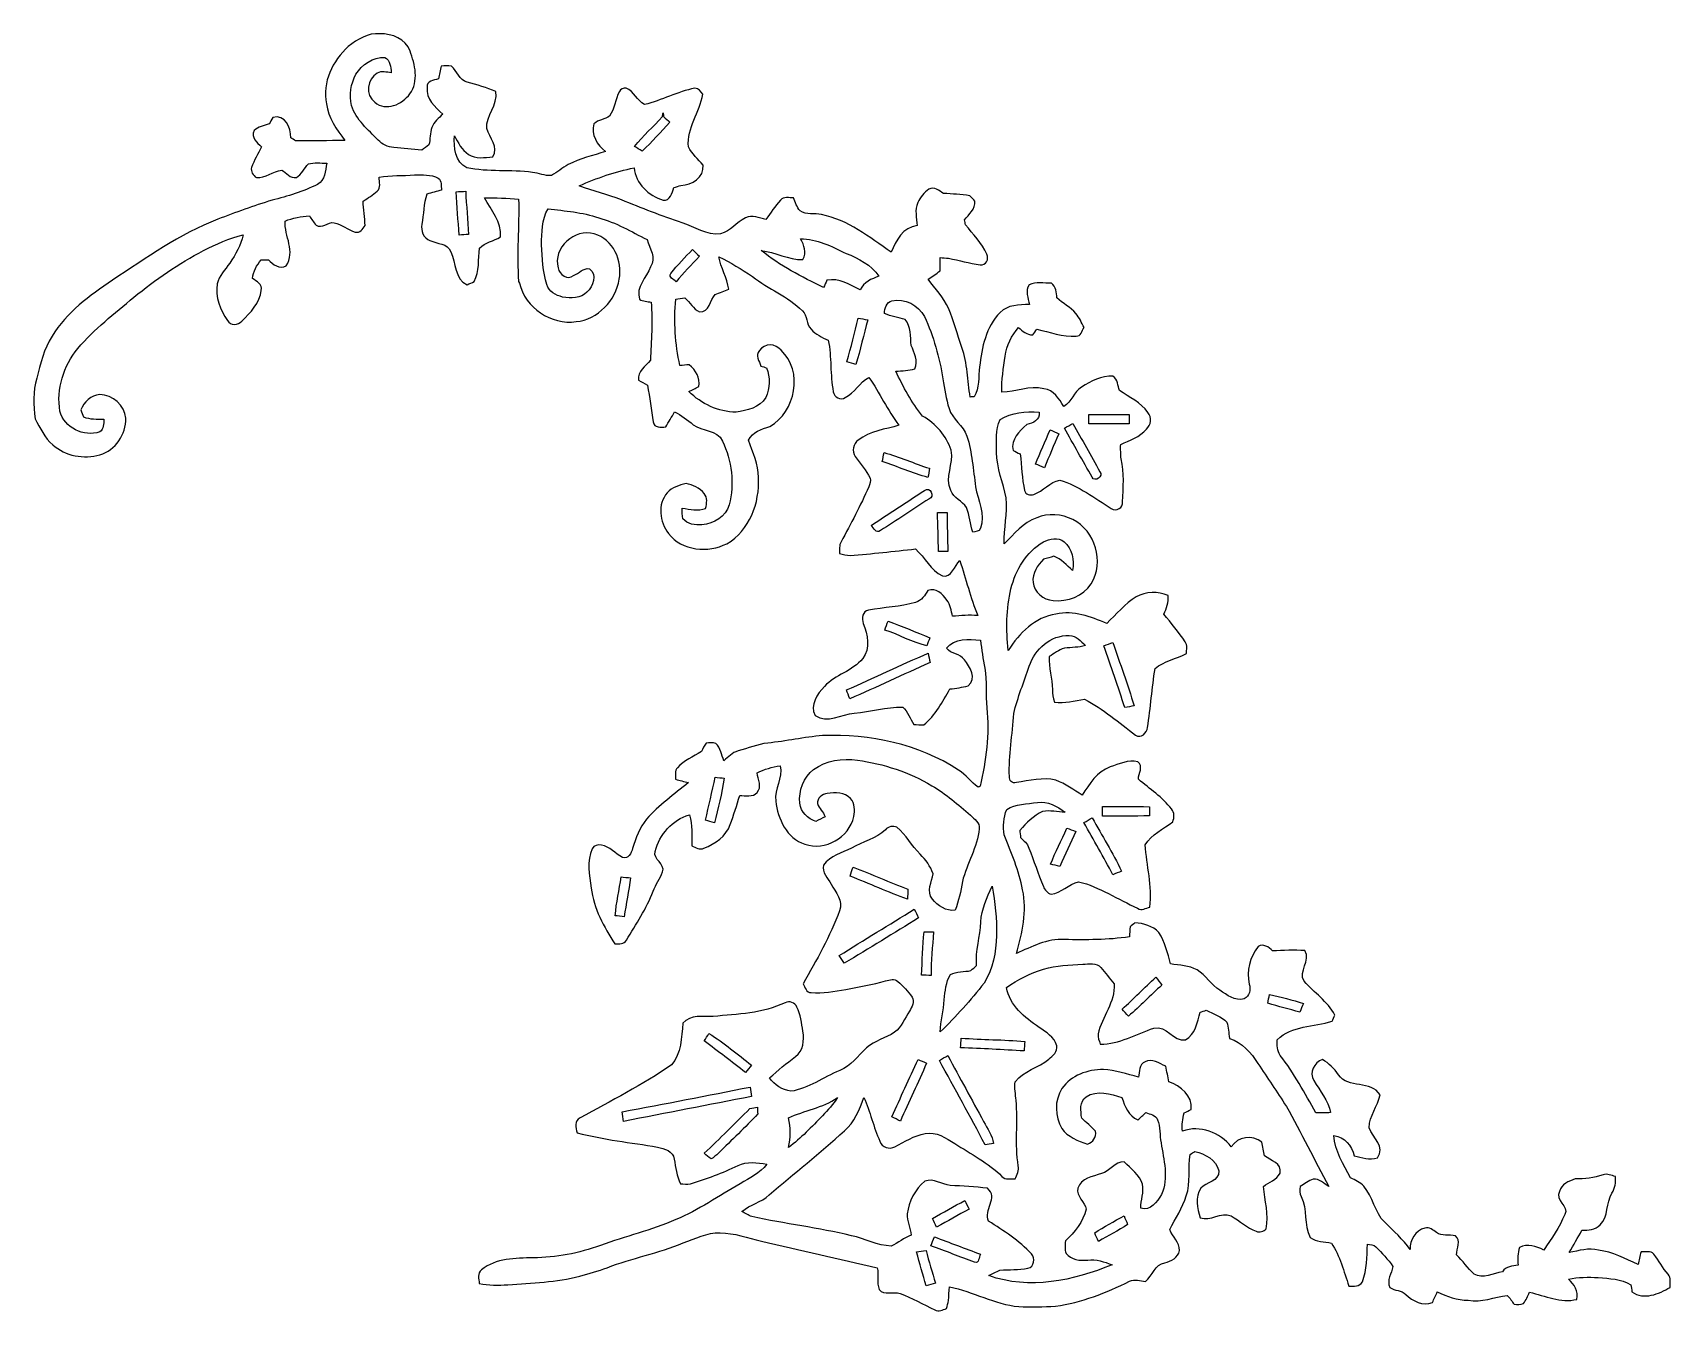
# Model space of a CAD drawing. Header units: centimetres. Extents: x -12.7 to 12.7, y -9.9 to 9.9.
import ezdxf

# ---------------------------------------------------------------- set-up
doc = ezdxf.new("R2010")
doc.units = ezdxf.units.CM
doc.header["$MEASUREMENT"] = 0
doc.layers.add('Camada 1', color=7, linetype='Continuous')

msp = doc.modelspace()

# ---------------------------------------------------------------- linework, layer by layer
at = {"layer": 'Camada 1', "color": 156}
for points, knots in [([(-7.79604, 9.70103), (-7.65844, 9.81498), (-7.49017, 9.91446), (-7.30462, 9.89824), (-7.30462, 9.89824), (-7.12011, 9.90141), (-6.90527, 9.81991), (-6.84176, 9.63118), (-6.84176, 9.63118), (-6.7638, 9.4241), (-6.70172, 9.16375), (-6.84423, 8.96972), (-6.84423, 8.96972), (-6.95924, 8.8085), (-7.21854, 8.68856), (-7.38681, 8.84132), (-7.38681, 8.84132), (-7.53674, 8.94961), (-7.5071, 9.20362), (-7.34976, 9.29004), (-7.34976, 9.29004), (-7.28169, 9.32709), (-7.20372, 9.30204), (-7.13139, 9.29675), (-7.13139, 9.29675), (-7.13951, 9.38459), (-7.14445, 9.48654), (-7.23229, 9.53381), (-7.23229, 9.53381), (-7.41574, 9.54369), (-7.58331, 9.41951), (-7.67997, 9.27135), (-7.67997, 9.27135), (-7.75582, 9.12494), (-7.78756, 8.94891), (-7.74664, 8.78733), (-7.74664, 8.78733), (-7.67396, 8.56791), (-7.49194, 8.41375), (-7.33495, 8.25429), (-7.33495, 8.25429), (-7.27145, 8.18727), (-7.18467, 8.14317), (-7.09188, 8.13893), (-7.09188, 8.13893), (-6.9476, 8.13046), (-6.80473, 8.10789), (-6.66043, 8.0973), (-6.66043, 8.0973), (-6.62269, 8.12411), (-6.58354, 8.14987), (-6.54861, 8.1802), (-6.54861, 8.1802), (-6.52992, 8.26946), (-6.53097, 8.36259), (-6.50346, 8.45008), (-6.50346, 8.45008), (-6.4703, 8.53474), (-6.39692, 8.59296), (-6.33482, 8.65575), (-6.33482, 8.65575), (-6.45089, 8.76617), (-6.59729, 8.8907), (-6.57789, 9.06921), (-6.57789, 9.06921), (-6.59095, 9.16834), (-6.4703, 9.17856), (-6.40326, 9.20184), (-6.40326, 9.20184), (-6.39022, 9.26817), (-6.37504, 9.33414), (-6.35916, 9.39976), (-6.35916, 9.39976), (-6.3066, 9.40117), (-6.25369, 9.40611), (-6.20112, 9.39799), (-6.20112, 9.39799), (-6.11752, 9.31791), (-6.07835, 9.18316), (-5.957, 9.14964), (-5.957, 9.14964), (-5.80777, 9.10554), (-5.65502, 9.06955), (-5.51285, 9.00324), (-5.51285, 9.00324), (-5.47933, 8.79897), (-5.66985, 8.63529), (-5.65502, 8.4328), (-5.65502, 8.4328), (-5.61374, 8.28674), (-5.46206, 8.14704), (-5.5619, 7.99253), (-5.5619, 7.99253), (-5.68642, 7.98723), (-5.8286, 7.95408), (-5.9376, 8.03275), (-5.9376, 8.03275), (-6.04097, 8.10119), (-6.09988, 8.21372), (-6.15492, 8.32097), (-6.15492, 8.32097), (-6.16654, 8.14846), (-6.14432, 7.90609), (-5.96477, 7.82637), (-5.96477, 7.82637), (-5.63033, 7.75229), (-5.28389, 7.80097), (-4.94629, 7.75475), (-4.94629, 7.75475), (-4.84928, 7.741), (-4.75473, 7.69549), (-4.65525, 7.70819), (-4.65525, 7.70819), (-4.55999, 7.75158), (-4.48697, 7.82954), (-4.39384, 7.87646), (-4.39384, 7.87646), (-4.21145, 7.96783), (-4.0125, 8.01758), (-3.81811, 8.07684), (-3.81811, 8.07684), (-3.9497, 8.17491), (-4.04566, 8.33966), (-3.99661, 8.50688), (-3.99661, 8.50688), (-3.92888, 8.57037), (-3.82798, 8.57108), (-3.75496, 8.62435), (-3.75496, 8.62435), (-3.67558, 8.73689), (-3.66959, 8.88434), (-3.60327, 9.00394), (-3.60327, 9.00394), (-3.58422, 9.04627), (-3.53942, 9.05933), (-3.49673, 9.05968), (-3.49673, 9.05968), (-3.37855, 9.00359), (-3.3288, 8.86213), (-3.2138, 8.80215), (-3.2138, 8.80215), (-2.94922, 8.86777), (-2.70544, 9.00394), (-2.43592, 9.05615), (-2.43592, 9.05615), (-2.37949, 9.05968), (-2.34492, 9.00288), (-2.31281, 8.96513), (-2.31281, 8.96513), (-2.35725, 8.6868), (-2.5647, 8.43985), (-2.53505, 8.14951), (-2.53505, 8.14951), (-2.4786, 8.04192), (-2.38901, 7.95655), (-2.30964, 7.86553), (-2.30964, 7.86553), (-2.28635, 7.67927), (-2.48567, 7.55543), (-2.65148, 7.55368), (-2.65148, 7.55368), (-2.68887, 7.54203), (-2.72555, 7.53073), (-2.7626, 7.5191), (-2.7626, 7.5191), (-2.79223, 7.43725), (-2.81305, 7.31061), (-2.9284, 7.3233), (-2.9284, 7.3233), (-3.14854, 7.39245), (-3.35704, 7.58225), (-3.37572, 7.82425), (-3.37572, 7.82425), (-3.66854, 7.76639), (-3.95252, 7.66833), (-4.2238, 7.54486), (-4.2238, 7.54486), (-4.00967, 7.4623), (-3.78495, 7.41221), (-3.57187, 7.32788), (-3.57187, 7.32788), (-3.26107, 7.20336), (-2.94993, 7.07955), (-2.63243, 6.97335), (-2.63243, 6.97335), (-2.4384, 6.90667), (-2.25212, 6.77721), (-2.03799, 6.80332), (-2.03799, 6.80332), (-1.88736, 6.846), (-1.78964, 6.98146), (-1.65276, 7.05026), (-1.65276, 7.05026), (-1.55081, 7.10247), (-1.4411, 7.04215), (-1.33738, 7.02734), (-1.33738, 7.02734), (-1.26118, 7.12576), (-1.19803, 7.2344), (-1.11125, 7.32437), (-1.11125, 7.32437), (-1.06221, 7.38645), (-0.97754, 7.35858), (-0.91015, 7.35929), (-0.91015, 7.35929), (-0.87911, 7.29192), (-0.86254, 7.21395), (-0.80856, 7.15997), (-0.80856, 7.15997), (-0.71366, 7.08659), (-0.58596, 7.12716), (-0.47659, 7.10177), (-0.47659, 7.10177), (-0.06702, 7.01852), (0.26563, 6.75216), (0.59937, 6.51827), (0.59937, 6.51827), (0.67451, 6.69854), (0.78281, 6.90597), (1.00047, 6.93101), (1.00047, 6.93101), (0.99835, 7.04919), (0.95673, 7.17444), (1.0107, 7.28661), (1.0107, 7.28661), (1.04985, 7.36811), (1.10878, 7.44185), (1.18321, 7.49406), (1.18321, 7.49406), (1.26541, 7.54062), (1.34126, 7.4676), (1.40794, 7.42772), (1.40794, 7.42772), (1.5441, 7.41997), (1.68098, 7.4168), (1.81539, 7.39034), (1.81539, 7.39034), (1.84185, 7.36353), (1.86867, 7.33707), (1.89583, 7.31025), (1.89583, 7.31025), (1.90465, 7.18714), (1.80269, 7.10671), (1.73531, 7.01781), (1.73531, 7.01781), (1.73884, 6.99947), (1.74625, 6.96312), (1.74978, 6.94477), (1.74978, 6.94477), (1.86443, 6.79696), (2.0006, 6.66009), (2.07822, 6.48757), (2.07822, 6.48757), (2.11912, 6.41631), (2.06445, 6.3066), (1.97555, 6.32354), (1.97555, 6.32354), (1.81151, 6.35246), (1.64889, 6.39022), (1.4866, 6.42691), (1.4866, 6.42691), (1.44251, 6.43008), (1.39876, 6.43254), (1.35536, 6.43502), (1.35536, 6.43502), (1.35502, 6.36693), (1.35466, 6.2992), (1.35502, 6.23076), (1.35502, 6.23076), (1.29645, 6.18525), (1.23577, 6.14221), (1.17403, 6.10093), (1.17403, 6.10093), (1.27811, 5.95171), (1.4104, 5.82012), (1.48412, 5.6508), (1.48412, 5.6508), (1.56951, 5.45499), (1.62207, 5.24686), (1.69403, 5.04577), (1.69403, 5.04577), (1.7854, 4.79989), (1.77095, 4.53319), (1.82386, 4.27884), (1.82386, 4.27884), (1.83832, 4.27955), (1.86725, 4.28025), (1.8817, 4.28096), (1.8817, 4.28096), (1.96603, 4.42136), (1.94556, 4.58964), (1.96778, 4.74556), (1.96778, 4.74556), (2.0013, 5.04365), (2.06516, 5.36397), (2.28282, 5.58623), (2.28282, 5.58623), (2.40135, 5.70547), (2.57951, 5.70618), (2.73649, 5.71005), (2.73649, 5.71005), (2.72274, 5.80955), (2.66452, 5.92172), (2.73578, 6.01274), (2.73578, 6.01274), (2.83986, 6.06953), (2.96509, 6.03355), (3.07833, 6.04097), (3.07833, 6.04097), (3.14642, 5.98134), (3.1577, 5.89704), (3.16194, 5.8113), (3.16194, 5.8113), (3.25472, 5.72523), (3.37255, 5.66914), (3.45581, 5.57176), (3.45581, 5.57176), (3.50979, 5.50686), (3.54471, 5.4289), (3.58245, 5.35374), (3.58245, 5.35374), (3.54965, 5.3026), (3.53659, 5.21723), (3.46004, 5.22004), (3.46004, 5.22004), (3.25261, 5.21229), (3.05293, 5.27967), (2.85467, 5.32906), (2.85467, 5.32906), (2.83209, 5.29907), (2.81023, 5.26908), (2.78835, 5.23909), (2.78835, 5.23909), (2.69909, 5.2405), (2.63031, 5.29342), (2.5714, 5.35481), (2.5714, 5.35481), (2.46062, 5.23027), (2.38583, 5.07787), (2.36149, 4.91277), (2.36149, 4.91277), (2.33715, 4.72687), (2.30363, 4.54094), (2.31069, 4.35256), (2.31069, 4.35256), (2.52906, 4.35081), (2.74002, 4.46405), (2.9605, 4.40655), (2.9605, 4.40655), (3.11431, 4.39137), (3.19298, 4.2485), (3.2706, 4.13419), (3.2706, 4.13419), (3.38666, 4.20299), (3.42652, 4.35821), (3.54329, 4.43301), (3.54329, 4.43301), (3.68547, 4.52754), (3.85444, 4.6101), (4.02907, 4.59916), (4.02907, 4.59916), (4.1042, 4.55365), (4.10457, 4.45416), (4.13137, 4.37902), (4.13137, 4.37902), (4.28554, 4.27708), (4.45698, 4.19064), (4.57129, 4.04001), (4.57129, 4.04001), (4.63408, 3.96558), (4.61997, 3.84315), (4.54695, 3.78001), (4.54695, 3.78001), (4.44324, 3.65901), (4.28871, 3.60961), (4.15008, 3.54436), (4.15008, 3.54436), (4.14584, 3.46957), (4.15008, 3.39478), (4.15571, 3.31998), (4.15571, 3.31998), (4.21181, 3.10479), (4.18677, 2.8783), (4.17934, 2.65852), (4.17934, 2.65852), (4.19099, 2.56504), (4.08023, 2.50542), (4.00402, 2.55164), (4.00402, 2.55164), (3.74931, 2.71604), (3.49885, 2.90264), (3.20674, 2.99402), (3.20674, 2.99402), (3.05435, 2.96262), (2.94993, 2.82609), (2.8067, 2.77071), (2.8067, 2.77071), (2.75132, 2.75483), (2.67511, 2.76436), (2.66276, 2.83174), (2.66276, 2.83174), (2.62149, 3.01766), (2.62042, 3.20957), (2.59326, 3.3976), (2.59326, 3.3976), (2.55658, 3.41629), (2.5206, 3.435), (2.48425, 3.45334), (2.48425, 3.45334), (2.44897, 3.62232), (2.58163, 3.75143), (2.69699, 3.85234), (2.69699, 3.85234), (2.79435, 3.87314), (2.90089, 3.92077), (2.88712, 4.04176), (2.88712, 4.04176), (2.68111, 4.06293), (2.46345, 4.0393), (2.28353, 3.9303), (2.28353, 3.9303), (2.20944, 3.77084), (2.22708, 3.59233), (2.22956, 3.42159), (2.22956, 3.42159), (2.23485, 3.17923), (2.33045, 2.95275), (2.37559, 2.71709), (2.37559, 2.71709), (2.407, 2.47967), (2.3389, 2.24401), (2.34772, 2.00625), (2.34772, 2.00625), (2.50084, 2.15582), (2.63983, 2.33856), (2.85009, 2.41017), (2.85009, 2.41017), (3.02789, 2.48496), (3.23673, 2.4719), (3.40676, 2.38159), (3.40676, 2.38159), (3.75813, 2.21297), (3.90136, 1.72049), (3.69359, 1.38994), (3.69359, 1.38994), (3.57222, 1.1945), (3.32458, 1.10808), (3.10268, 1.12854), (3.10268, 1.12854), (2.9538, 1.14229), (2.80634, 1.25552), (2.7933, 1.41111), (2.7933, 1.41111), (2.78024, 1.55117), (2.86137, 1.67604), (2.95768, 1.76917), (2.95768, 1.76917), (3.00955, 1.78328), (3.06139, 1.79882), (3.11291, 1.81434), (3.11291, 1.81434), (3.23003, 1.77024), (3.31611, 1.67781), (3.40571, 1.59456), (3.40571, 1.59456), (3.43076, 1.75224), (3.40571, 1.93428), (3.27271, 2.03834), (3.27271, 2.03834), (3.1824, 2.11983), (3.05011, 2.08562), (2.95346, 2.03624), (2.95346, 2.03624), (2.6871, 1.88489), (2.52659, 1.60126), (2.4518, 1.31234), (2.4518, 1.31234), (2.37666, 1.00083), (2.37771, 0.67663), (2.41017, 0.35913), (2.41017, 0.35913), (2.57986, 0.61948), (2.82468, 0.87629), (3.14783, 0.92075), (3.14783, 0.92075), (3.41911, 0.97861), (3.68687, 0.88265), (3.93276, 0.77576), (3.93276, 0.77576), (4.08374, 0.91405), (4.21323, 1.0795), (4.38996, 1.18709), (4.38996, 1.18709), (4.53955, 1.27246), (4.72651, 1.27387), (4.88385, 1.20826), (4.88385, 1.20826), (4.89162, 1.10596), (4.86021, 1.00929), (4.81646, 0.91827), (4.81646, 0.91827), (4.93041, 0.77823), (5.0493, 0.64099), (5.14772, 0.4893), (5.14772, 0.4893), (5.18512, 0.43709), (5.16502, 0.36936), (5.16784, 0.30973), (5.16784, 0.30973), (5.00837, 0.22754), (4.82106, 0.19473), (4.681, 0.07832), (4.681, 0.07832), (4.63373, -0.22401), (4.61186, -0.53021), (4.56388, -0.83219), (4.56388, -0.83219), (4.55648, -0.91897), (4.46439, -1.00824), (4.37902, -0.95179), (4.37902, -0.95179), (4.12221, -0.76059), (3.87772, -0.54468), (3.59127, -0.39792), (3.59127, -0.39792), (3.4357, -0.41346), (3.28188, -0.46848), (3.12384, -0.44026), (3.12384, -0.44026), (3.10832, -0.37641), (3.09245, -0.31255), (3.09279, -0.24694), (3.09279, -0.24694), (3.09316, -0.07549), (3.03388, 0.09031), (3.04411, 0.26246), (3.04411, 0.26246), (3.11891, 0.3108), (3.19122, 0.36688), (3.27837, 0.39122), (3.27837, 0.39122), (3.38701, 0.4071), (3.49956, 0.40004), (3.60539, 0.43497), (3.60539, 0.43497), (3.53377, 0.5027), (3.46039, 0.58844), (3.3528, 0.58702), (3.3528, 0.58702), (3.0674, 0.60042), (2.82222, 0.37499), (2.73578, 0.11499), (2.73578, 0.11499), (2.65465, -0.12841), (2.55481, -0.36688), (2.49555, -0.61665), (2.49555, -0.61665), (2.4786, -0.94156), (2.4137, -1.26434), (2.42851, -1.59103), (2.42851, -1.59103), (2.42111, -1.65522), (2.47156, -1.70568), (2.53576, -1.68697), (2.53576, -1.68697), (2.73685, -1.65559), (2.94428, -1.60019), (3.14783, -1.65064), (3.14783, -1.65064), (3.29459, -1.70532), (3.42299, -1.79846), (3.55458, -1.88207), (3.55458, -1.88207), (3.66465, -1.70956), (3.78001, -1.51377), (3.98638, -1.44568), (3.98638, -1.44568), (4.12114, -1.39946), (4.2679, -1.32997), (4.41289, -1.36525), (4.41289, -1.36525), (4.50885, -1.43544), (4.42066, -1.5434), (4.42419, -1.63512), (4.42419, -1.63512), (4.5988, -1.78293), (4.79283, -1.91347), (4.93676, -2.09479), (4.93676, -2.09479), (4.98474, -2.14877), (4.9784, -2.23026), (4.95477, -2.29376), (4.95477, -2.29376), (4.808, -2.40488), (4.62738, -2.48567), (4.52754, -2.64795), (4.52754, -2.64795), (4.55224, -2.96862), (4.63795, -3.2886), (4.60092, -3.61314), (4.60092, -3.61314), (4.53884, -3.63078), (4.47321, -3.67171), (4.41113, -3.63149), (4.41113, -3.63149), (4.10739, -3.49496), (3.8234, -3.30164), (3.49849, -3.2198), (3.49849, -3.2198), (3.3461, -3.26073), (3.23074, -3.39019), (3.07304, -3.41558), (3.07304, -3.41558), (3.01766, -3.39372), (2.9732, -3.34963), (2.95416, -3.29352), (2.95416, -3.29352), (2.8716, -3.09845), (2.80704, -2.89665), (2.7312, -2.69909), (2.7312, -2.69909), (2.70686, -2.63136), (2.649, -2.58585), (2.60068, -2.53646), (2.60068, -2.53646), (2.59785, -2.50895), (2.59221, -2.45321), (2.58938, -2.42569), (2.58938, -2.42569), (2.6938, -2.31563), (2.79964, -2.19674), (2.94181, -2.13571), (2.94181, -2.13571), (3.0554, -2.10538), (3.17324, -2.14948), (3.2893, -2.14558), (3.2893, -2.14558), (3.16618, -2.05493), (3.02083, -1.96532), (2.86103, -1.99319), (2.86103, -1.99319), (2.70262, -2.02282), (2.52201, -2.008), (2.38619, -2.10572), (2.38619, -2.10572), (2.33574, -2.22744), (2.33115, -2.36714), (2.34702, -2.49624), (2.34702, -2.49624), (2.46133, -2.77247), (2.57245, -3.05223), (2.63313, -3.34573), (2.63313, -3.34573), (2.70333, -3.67629), (2.62714, -4.0146), (2.53541, -4.3328), (2.53541, -4.3328), (2.77035, -4.22627), (3.01308, -4.09857), (3.27907, -4.11514), (3.27907, -4.11514), (3.61456, -4.12255), (3.95111, -4.12184), (4.28412, -4.07423), (4.28412, -4.07423), (4.28695, -4.02132), (4.29012, -3.9684), (4.294, -3.91617), (4.294, -3.91617), (4.31305, -3.90136), (4.35115, -3.87208), (4.3702, -3.85762), (4.3702, -3.85762), (4.50497, -3.86326), (4.64609, -3.90525), (4.73957, -4.00719), (4.73957, -4.00719), (4.83446, -4.15395), (4.87362, -4.32752), (4.92159, -4.49333), (4.92159, -4.49333), (5.05953, -4.51131), (5.20452, -4.51767), (5.33082, -4.58294), (5.33082, -4.58294), (5.46347, -4.67077), (5.54708, -4.81471), (5.68218, -4.90044), (5.68218, -4.90044), (5.7933, -4.9724), (5.91643, -5.07188), (6.05861, -5.03237), (6.05861, -5.03237), (6.14327, -4.99145), (6.16162, -4.88702), (6.13726, -4.80377), (6.13726, -4.80377), (6.09494, -4.60304), (6.1468, -4.38502), (6.2745, -4.22521), (6.2745, -4.22521), (6.35565, -4.16842), (6.4389, -4.23403), (6.4971, -4.28978), (6.4971, -4.28978), (6.66433, -4.28978), (6.83153, -4.27002), (6.99876, -4.2873), (6.99876, -4.2873), (7.09753, -4.445), (6.89256, -4.6034), (6.9857, -4.76144), (6.9857, -4.76144), (7.14233, -4.93747), (7.35083, -5.07083), (7.46195, -5.28601), (7.46195, -5.28601), (7.45101, -5.30895), (7.4295, -5.35481), (7.41856, -5.37774), (7.41856, -5.37774), (7.13705, -5.47334), (6.79626, -5.43736), (6.57119, -5.66525), (6.57119, -5.66525), (6.57224, -5.74745), (6.56237, -5.83847), (6.61811, -5.9069), (6.61811, -5.9069), (6.82837, -6.18596), (6.99876, -6.49181), (7.16808, -6.79662), (7.16808, -6.79662), (7.24358, -6.79767), (7.31906, -6.79662), (7.39527, -6.79343), (7.39527, -6.79343), (7.35329, -6.60681), (7.2337, -6.45548), (7.13668, -6.29603), (7.13668, -6.29603), (7.06225, -6.17536), (7.13809, -6.01486), (7.26792, -5.97181), (7.26792, -5.97181), (7.36811, -6.03037), (7.45313, -6.11046), (7.5184, -6.20676), (7.5184, -6.20676), (7.66127, -6.43113), (8.02604, -6.28473), (8.1601, -6.51968), (8.1601, -6.51968), (8.12587, -6.69361), (7.99324, -6.84176), (7.99429, -7.02627), (7.99429, -7.02627), (8.04367, -7.17727), (8.24971, -7.32649), (8.11883, -7.49158), (8.11883, -7.49158), (7.99994, -7.53215), (7.87717, -7.49229), (7.76216, -7.46019), (7.76216, -7.46019), (7.71983, -7.30637), (7.6133, -7.16738), (7.44536, -7.14798), (7.44536, -7.14798), (7.4623, -7.38786), (7.59495, -7.59707), (7.70466, -7.8045), (7.70466, -7.8045), (7.77733, -7.83802), (7.85495, -7.86906), (7.90751, -7.93291), (7.90751, -7.93291), (8.05956, -8.09201), (8.06872, -8.33895), (8.23277, -8.48924), (8.23277, -8.48924), (8.3714, -8.62259), (8.51076, -8.75558), (8.62753, -8.90905), (8.62753, -8.90905), (8.61342, -8.76017), (8.70866, -8.61764), (8.85365, -8.5799), (8.85365, -8.5799), (8.92386, -8.55698), (8.97678, -8.61377), (9.03181, -8.64693), (9.03181, -8.64693), (9.11577, -8.71395), (9.23042, -8.67233), (9.3278, -8.6995), (9.3278, -8.6995), (9.41951, -8.76969), (9.34614, -8.89776), (9.34154, -8.99195), (9.34154, -8.99195), (9.43892, -9.08543), (9.51476, -9.19938), (9.6146, -9.29075), (9.6146, -9.29075), (9.74972, -9.37753), (9.91129, -9.27452), (10.05346, -9.25405), (10.05346, -9.25405), (10.10954, -9.17397), (10.20655, -9.16552), (10.29582, -9.15212), (10.29582, -9.15212), (10.28982, -9.05968), (10.28629, -8.96654), (10.31521, -8.87764), (10.31521, -8.87764), (10.44222, -8.81909), (10.57485, -8.85647), (10.69128, -8.91998), (10.69128, -8.91998), (10.81369, -8.74606), (10.9354, -8.56826), (11.01689, -8.37106), (11.01689, -8.37106), (11.09027, -8.2363), (10.85566, -8.15128), (10.93786, -8.01263), (10.93786, -8.01263), (10.96222, -7.89657), (11.08216, -7.85707), (11.17917, -7.81897), (11.17917, -7.81897), (11.32487, -7.8179), (11.47022, -7.80415), (11.60921, -7.75757), (11.60921, -7.75757), (11.67411, -7.73041), (11.73797, -7.76639), (11.80076, -7.78298), (11.80076, -7.78298), (11.80711, -7.87223), (11.79795, -7.96254), (11.7475, -8.03909), (11.7475, -8.03909), (11.65189, -8.1908), (11.69599, -8.40034), (11.56404, -8.53157), (11.56404, -8.53157), (11.49139, -8.60918), (11.37954, -8.60918), (11.28182, -8.61306), (11.28182, -8.61306), (11.21903, -8.72912), (11.15094, -8.84202), (11.08674, -8.95702), (11.08674, -8.95702), (11.23526, -8.92986), (11.38624, -8.88259), (11.53829, -8.92033), (11.53829, -8.92033), (11.75666, -8.94785), (11.95246, -9.05298), (12.15002, -9.1433), (12.15002, -9.1433), (12.16377, -9.07732), (12.1793, -9.01206), (12.19622, -8.94715), (12.19622, -8.94715), (12.26149, -8.95597), (12.34897, -8.91962), (12.39555, -8.98384), (12.39555, -8.98384), (12.47174, -9.08473), (12.53418, -9.19585), (12.61392, -9.29498), (12.61392, -9.29498), (12.66365, -9.35036), (12.64284, -9.42869), (12.64601, -9.49642), (12.64601, -9.49642), (12.4721, -9.59767), (12.23997, -9.69963), (12.05618, -9.56663), (12.05618, -9.56663), (12.05052, -9.52958), (12.04524, -9.49325), (12.03995, -9.4569), (12.03995, -9.4569), (11.88861, -9.36201), (11.70657, -9.36308), (11.53548, -9.34473), (11.53548, -9.34473), (11.38061, -9.3352), (11.22503, -9.33908), (11.07263, -9.36907), (11.07263, -9.36907), (11.16329, -9.45127), (11.2349, -9.55357), (11.20281, -9.68199), (11.20281, -9.68199), (10.95762, -9.74583), (10.71033, -9.62483), (10.47255, -9.57297), (10.47255, -9.57297), (10.44327, -9.63188), (10.41929, -9.69468), (10.37766, -9.74653), (10.37766, -9.74653), (10.33285, -9.76841), (10.28135, -9.75783), (10.23408, -9.75924), (10.23408, -9.75924), (10.20022, -9.71232), (10.16881, -9.66328), (10.12789, -9.62306), (10.12789, -9.62306), (9.92575, -9.64035), (9.72996, -9.73912), (9.52358, -9.69468), (9.52358, -9.69468), (9.35389, -9.69751), (9.19656, -9.6393), (9.04592, -9.56734), (9.04592, -9.56734), (9.02053, -9.62096), (8.99548, -9.67493), (8.97113, -9.72925), (8.97113, -9.72925), (8.8212, -9.79099), (8.66775, -9.70738), (8.55873, -9.6072), (8.55873, -9.6072), (8.49383, -9.53452), (8.38446, -9.55357), (8.31215, -9.49749), (8.31215, -9.49749), (8.25923, -9.38671), (8.33825, -9.28158), (8.35837, -9.17504), (8.35837, -9.17504), (8.28498, -9.06215), (8.18727, -8.96654), (8.09625, -8.86848), (8.09625, -8.86848), (8.06379, -8.82931), (8.0091, -8.83849), (7.96536, -8.82896), (7.96536, -8.82896), (7.95725, -9.02299), (7.95867, -9.22479), (7.88775, -9.40893), (7.88775, -9.40893), (7.84859, -9.48867), (7.75229, -9.48055), (7.6782, -9.47596), (7.6782, -9.47596), (7.59919, -9.24984), (7.54062, -9.01417), (7.40762, -8.81062), (7.40762, -8.81062), (7.30003, -8.78311), (7.16879, -8.80251), (7.08201, -8.72277), (7.08201, -8.72277), (6.97723, -8.52805), (7.03932, -8.28957), (6.94019, -8.09342), (6.94019, -8.09342), (6.91198, -8.04474), (6.9215, -7.98936), (6.92431, -7.93679), (6.92431, -7.93679), (6.99135, -7.89727), (7.05414, -7.8493), (7.12716, -7.82072), (7.12716, -7.82072), (7.22136, -7.81578), (7.29543, -7.88811), (7.36881, -7.93784), (7.36881, -7.93784), (7.14657, -7.52544), (6.94055, -7.10494), (6.71159, -6.69642), (6.71159, -6.69642), (6.56624, -6.47452), (6.41772, -6.25474), (6.27274, -6.03284), (6.27274, -6.03284), (6.16584, -5.86668), (6.02721, -5.70547), (5.83247, -5.64409), (5.83247, -5.64409), (5.81695, -5.56083), (5.81871, -5.47404), (5.7933, -5.39362), (5.7933, -5.39362), (5.70442, -5.30577), (5.58305, -5.26415), (5.47334, -5.21017), (5.47334, -5.21017), (5.44934, -5.21723), (5.40173, -5.23134), (5.3781, -5.2384), (5.3781, -5.2384), (5.33752, -5.39326), (5.30577, -5.58411), (5.15196, -5.66737), (5.15196, -5.66737), (4.96147, -5.70723), (4.85739, -5.42995), (4.66336, -5.48604), (4.66336, -5.48604), (4.39101, -5.57988), (4.12679, -5.73475), (3.83151, -5.73369), (3.83151, -5.73369), (3.81987, -5.68147), (3.7906, -5.63068), (3.79871, -5.57635), (3.79871, -5.57635), (3.86079, -5.31176), (4.06822, -5.08212), (4.04705, -4.79989), (4.04705, -4.79989), (3.98003, -4.71523), (3.91054, -4.63232), (3.84386, -4.548), (3.84386, -4.548), (3.77613, -4.46298), (3.65441, -4.49862), (3.56129, -4.49438), (3.56129, -4.49438), (3.35915, -4.51343), (3.15207, -4.51026), (2.95663, -4.572), (2.95663, -4.572), (2.75132, -4.63444), (2.55975, -4.73638), (2.38266, -4.85634), (2.38266, -4.85634), (2.43311, -5.13537), (2.66559, -5.3227), (2.88607, -5.47441), (2.88607, -5.47441), (2.99437, -5.54743), (3.1249, -5.62186), (3.16123, -5.75734), (3.16123, -5.75734), (3.17994, -5.84904), (3.09738, -5.91361), (3.03671, -5.96723), (3.03671, -5.96723), (2.87655, -6.10093), (2.64971, -6.1461), (2.51919, -6.31542), (2.51919, -6.31542), (2.50084, -6.41068), (2.52448, -6.50769), (2.53293, -6.60293), (2.53293, -6.60293), (2.56187, -6.94019), (2.51071, -7.28169), (2.5654, -7.61717), (2.5654, -7.61717), (2.58234, -7.68914), (2.54353, -7.75475), (2.51636, -7.81861), (2.51636, -7.81861), (2.44792, -7.81402), (2.36395, -7.83943), (2.31281, -7.78087), (2.31281, -7.78087), (2.10185, -7.56954), (1.83373, -7.43196), (1.58503, -7.2718), (1.58503, -7.2718), (1.44638, -7.18643), (1.29575, -7.08271), (1.12394, -7.11482), (1.12394, -7.11482), (0.95462, -7.14621), (0.80963, -7.24605), (0.65792, -7.32155), (0.65792, -7.32155), (0.57326, -7.36811), (0.45614, -7.33071), (0.42403, -7.23723), (0.42403, -7.23723), (0.32914, -7.01604), (0.27445, -6.77932), (0.17814, -6.55849), (0.17814, -6.55849), (0.10653, -6.74475), (0.03457, -6.94407), (-0.12381, -7.07565), (-0.12381, -7.07565), (-0.50341, -7.41469), (-0.89853, -7.73606), (-1.28693, -8.06484), (-1.28693, -8.06484), (-1.40511, -8.1869), (-1.58537, -8.20985), (-1.70992, -8.32379), (-1.70992, -8.32379), (-1.6591, -8.3506), (-1.6083, -8.37671), (-1.55645, -8.40246), (-1.55645, -8.40246), (-1.04457, -8.51252), (-0.52387, -8.57637), (-0.01447, -8.69738), (-0.01447, -8.69738), (0.19297, -8.74253), (0.3877, -8.84977), (0.60184, -8.8593), (0.60184, -8.8593), (0.7059, -8.80392), (0.80186, -8.73441), (0.91086, -8.68785), (0.91086, -8.68785), (0.89746, -8.57673), (0.8449, -8.47231), (0.84525, -8.35942), (0.84525, -8.35942), (0.87806, -8.16892), (0.96519, -7.97736), (1.11936, -7.85566), (1.11936, -7.85566), (1.25341, -7.79955), (1.38148, -7.90751), (1.51448, -7.9181), (1.51448, -7.9181), (1.70568, -7.93396), (1.89864, -7.93574), (2.08879, -7.96395), (2.08879, -7.96395), (2.26484, -8.1019), (2.02352, -8.3065), (2.10714, -8.4709), (2.10714, -8.4709), (2.3389, -8.62329), (2.58056, -8.77111), (2.76825, -8.97995), (2.76825, -8.97995), (2.83491, -9.04205), (2.81023, -9.1835), (2.71463, -9.19973), (2.71463, -9.19973), (2.57245, -9.23079), (2.425, -9.21773), (2.2807, -9.23149), (2.2807, -9.23149), (2.22215, -9.25795), (2.16464, -9.28582), (2.1075, -9.31474), (2.1075, -9.31474), (2.73297, -9.54122), (3.42123, -9.39375), (4.01708, -9.1461), (4.01708, -9.1461), (3.89502, -9.10412), (3.77013, -9.05581), (3.63855, -9.0745), (3.63855, -9.0745), (3.52036, -9.09002), (3.38561, -9.06533), (3.30412, -8.97254), (3.30412, -8.97254), (3.28012, -8.9101), (3.29106, -8.84237), (3.29423, -8.77817), (3.29423, -8.77817), (3.4417, -8.64729), (3.5641, -8.47831), (3.61667, -8.28781), (3.61667, -8.28781), (3.59304, -8.17457), (3.46109, -8.08989), (3.48543, -7.96361), (3.48543, -7.96361), (3.53484, -7.80555), (3.71615, -7.78228), (3.85092, -7.7364), (3.85092, -7.7364), (3.98285, -7.70113), (4.0587, -7.55085), (4.20441, -7.55685), (4.20441, -7.55685), (4.312, -7.6581), (4.439, -7.75616), (4.48875, -7.90081), (4.48875, -7.90081), (4.5099, -8.02464), (4.46263, -8.1467), (4.4584, -8.27051), (4.4584, -8.27051), (4.61256, -8.32097), (4.70958, -8.16997), (4.78048, -8.05885), (4.78048, -8.05885), (4.89549, -7.8045), (4.81434, -7.52193), (4.77273, -7.26052), (4.77273, -7.26052), (4.75014, -7.14233), (4.76462, -7.01533), (4.7191, -6.90316), (4.7191, -6.90316), (4.69053, -6.82837), (4.6048, -6.81708), (4.53955, -6.79343), (4.53955, -6.79343), (4.49791, -6.8319), (4.45523, -6.86929), (4.41184, -6.90597), (4.41184, -6.90597), (4.27002, -6.84564), (4.21428, -6.69395), (4.16665, -6.56025), (4.16665, -6.56025), (3.99308, -6.49676), (3.78319, -6.44065), (3.61456, -6.54649), (3.61456, -6.54649), (3.50801, -6.62305), (3.5313, -6.76592), (3.54612, -6.87882), (3.54612, -6.87882), (3.6202, -6.94336), (3.69076, -7.0118), (3.76132, -7.08096), (3.76132, -7.08096), (3.77966, -7.18114), (3.71863, -7.24393), (3.63395, -7.28274), (3.63395, -7.28274), (3.48684, -7.23194), (3.33199, -7.16845), (3.23673, -7.03967), (3.23673, -7.03967), (3.12878, -6.8527), (3.12313, -6.60364), (3.23956, -6.4195), (3.23956, -6.4195), (3.38313, -6.21558), (3.63926, -6.12598), (3.8809, -6.12457), (3.8809, -6.12457), (4.06681, -6.14115), (4.24709, -6.19441), (4.42665, -6.24382), (4.42665, -6.24382), (4.44393, -6.16267), (4.43264, -6.04555), (4.52542, -6.00709), (4.52542, -6.00709), (4.63303, -5.94924), (4.75014, -6.0265), (4.84504, -6.07659), (4.84504, -6.07659), (4.86233, -6.15597), (4.88032, -6.23534), (4.89549, -6.31542), (4.89549, -6.31542), (5.074, -6.37786), (5.26486, -6.5345), (5.24087, -6.74299), (5.24087, -6.74299), (5.20417, -6.76134), (5.16712, -6.77932), (5.13079, -6.79767), (5.13079, -6.79767), (5.1075, -6.8901), (5.09517, -6.98465), (5.10292, -7.08025), (5.10292, -7.08025), (5.37598, -6.979), (5.68747, -7.0986), (5.85964, -7.32401), (5.85964, -7.32401), (5.95948, -7.16033), (6.18596, -7.13139), (6.33095, -7.25275), (6.33095, -7.25275), (6.35387, -7.31979), (6.35599, -7.3921), (6.37504, -7.4609), (6.37504, -7.4609), (6.4657, -7.53779), (6.64845, -7.57414), (6.61528, -7.72936), (6.61528, -7.72936), (6.56132, -7.83096), (6.44313, -7.87011), (6.35565, -7.93679), (6.35565, -7.93679), (6.38069, -8.15269), (6.44031, -8.3707), (6.39762, -8.58908), (6.39762, -8.58908), (6.36305, -8.63458), (6.2992, -8.6487), (6.24699, -8.62929), (6.24699, -8.62929), (6.10234, -8.57637), (5.99015, -8.46632), (5.85786, -8.39223), (5.85786, -8.39223), (5.69665, -8.32131), (5.54036, -8.48077), (5.37951, -8.4201), (5.37951, -8.4201), (5.32835, -8.27475), (5.30119, -8.10153), (5.38621, -7.96361), (5.38621, -7.96361), (5.47158, -7.86729), (5.67584, -7.856), (5.66525, -7.69479), (5.66525, -7.69479), (5.62609, -7.52615), (5.45535, -7.42631), (5.29554, -7.39527), (5.29554, -7.39527), (5.2719, -7.40938), (5.24862, -7.42385), (5.22569, -7.43866), (5.22569, -7.43866), (5.18018, -7.64998), (5.23945, -7.87293), (5.16254, -8.07931), (5.16254, -8.07931), (5.11281, -8.27017), (4.98651, -8.4261), (4.90784, -8.6039), (4.90784, -8.6039), (4.95229, -8.71361), (5.06095, -8.8018), (5.05741, -8.92774), (5.05741, -8.92774), (5.03943, -9.03958), (4.93041, -9.09072), (4.83234, -9.11577), (4.83234, -9.11577), (4.67606, -9.13906), (4.64078, -9.31438), (4.53354, -9.40505), (4.53354, -9.40505), (4.45135, -9.40505), (4.36209, -9.35637), (4.2859, -9.40187), (4.2859, -9.40187), (3.92535, -9.58179), (3.544, -9.73242), (3.14254, -9.78958), (3.14254, -9.78958), (2.95275, -9.7984), (2.76189, -9.80298), (2.5721, -9.79382), (2.5721, -9.79382), (2.19745, -9.76029), (1.86548, -9.55922), (1.50035, -9.49006), (1.50035, -9.49006), (1.49542, -9.55957), (1.49153, -9.62978), (1.48802, -9.70033), (1.48802, -9.70033), (1.47708, -9.74124), (1.46649, -9.78288), (1.45661, -9.82486), (1.45661, -9.82486), (1.39734, -9.84215), (1.33349, -9.88165), (1.27353, -9.84462), (1.27353, -9.84462), (1.09573, -9.75783), (0.92109, -9.66294), (0.73659, -9.59131), (0.73659, -9.59131), (0.63324, -9.55286), (0.49247, -9.62837), (0.41346, -9.52853), (0.41346, -9.52853), (0.37394, -9.42233), (0.40922, -9.30416), (0.38522, -9.19444), (0.38522, -9.19444), (-0.21132, -9.05651), (-0.80926, -8.91645), (-1.40757, -8.78311), (-1.40757, -8.78311), (-1.6189, -8.73337), (-1.82633, -8.65292), (-2.04611, -8.65292), (-2.04611, -8.65292), (-2.2479, -8.64693), (-2.43099, -8.74182), (-2.61513, -8.80957), (-2.61513, -8.80957), (-2.99826, -8.96725), (-3.40818, -9.04416), (-3.79448, -9.19268), (-3.79448, -9.19268), (-3.931, -9.24736), (-4.07458, -9.28051), (-4.21498, -9.32285), (-4.21498, -9.32285), (-4.57799, -9.42233), (-4.95652, -9.42199), (-5.32835, -9.4569), (-5.32835, -9.4569), (-5.47652, -9.46679), (-5.62575, -9.46608), (-5.77144, -9.43751), (-5.77144, -9.43751), (-5.77885, -9.3659), (-5.80036, -9.27805), (-5.73758, -9.22443), (-5.73758, -9.22443), (-5.51356, -9.0438), (-5.21053, -9.04769), (-4.93818, -9.03922), (-4.93818, -9.03922), (-4.58328, -9.0371), (-4.22945, -8.97008), (-3.89678, -8.84731), (-3.89678, -8.84731), (-3.50979, -8.71044), (-3.10938, -8.6106), (-2.73156, -8.44797), (-2.73156, -8.44797), (-2.37949, -8.30085), (-2.06445, -8.08319), (-1.73601, -7.89235), (-1.73601, -7.89235), (-1.59103, -7.80274), (-1.42628, -7.73253), (-1.32186, -7.59107), (-1.32186, -7.59107), (-1.46967, -7.56778), (-1.63018, -7.54167), (-1.76917, -7.61293), (-1.76917, -7.61293), (-2.00766, -7.72407), (-2.2539, -7.81931), (-2.50613, -7.8941), (-2.50613, -7.8941), (-2.55622, -7.90751), (-2.60809, -7.89481), (-2.65888, -7.89305), (-2.65888, -7.89305), (-2.71463, -7.77275), (-2.73332, -7.64187), (-2.75554, -7.51275), (-2.75554, -7.51275), (-2.76965, -7.38575), (-2.91076, -7.35012), (-3.01412, -7.32542), (-3.01412, -7.32542), (-3.42864, -7.25487), (-3.84951, -7.21289), (-4.25696, -7.1053), (-4.25696, -7.1053), (-4.28166, -7.02556), (-4.306, -6.91832), (-4.21075, -6.87563), (-4.21075, -6.87563), (-3.7345, -6.61034), (-3.24484, -6.36481), (-2.79541, -6.05472), (-2.79541, -6.05472), (-2.64795, -5.87903), (-2.64159, -5.62856), (-2.62254, -5.40948), (-2.62254, -5.40948), (-2.5026, -5.27261), (-2.3121, -5.31035), (-2.15089, -5.30401), (-2.15089, -5.30401), (-1.77553, -5.27261), (-1.3864, -5.25673), (-1.03928, -5.09305), (-1.03928, -5.09305), (-0.97296, -5.05741), (-0.88793, -5.09447), (-0.8576, -5.16113), (-0.8576, -5.16113), (-0.7994, -5.27685), (-0.78598, -5.40807), (-0.76412, -5.53437), (-0.76412, -5.53437), (-0.744, -5.67195), (-0.75671, -5.83952), (-0.88053, -5.92666), (-0.88053, -5.92666), (-1.01952, -6.02933), (-1.15181, -6.14045), (-1.27987, -6.25615), (-1.27987, -6.25615), (-1.20896, -6.36798), (-1.08091, -6.44207), (-0.9525, -6.4636), (-0.9525, -6.4636), (-0.67804, -6.4216), (-0.45049, -6.24346), (-0.19649, -6.14257), (-0.19649, -6.14257), (-0.02399, -6.07201), (0.08361, -5.91361), (0.21766, -5.79296), (0.21766, -5.79296), (0.3422, -5.67831), (0.51399, -5.64373), (0.65193, -5.55059), (0.65193, -5.55059), (0.75988, -5.467), (0.81209, -5.33576), (0.88229, -5.22286), (0.88229, -5.22286), (0.91863, -5.15832), (0.97189, -5.07824), (0.92251, -5.0052), (0.92251, -5.0052), (0.86147, -4.91525), (0.78351, -4.83763), (0.70379, -4.76462), (0.70379, -4.76462), (0.65369, -4.71204), (0.57396, -4.7438), (0.51328, -4.75473), (0.51328, -4.75473), (0.31184, -4.81471), (0.10407, -4.84857), (-0.1023, -4.88562), (-0.1023, -4.88562), (-0.27939, -4.91137), (-0.4572, -4.95757), (-0.63746, -4.93713), (-0.63746, -4.93713), (-0.7172, -4.94205), (-0.72884, -4.85034), (-0.76341, -4.79953), (-0.76341, -4.79953), (-0.55491, -4.43371), (-0.34361, -4.0661), (-0.19861, -3.66923), (-0.19861, -3.66923), (-0.14005, -3.51508), (-0.25752, -3.38172), (-0.32985, -3.2579), (-0.32985, -3.2579), (-0.37711, -3.16476), (-0.48048, -3.07516), (-0.4445, -2.96228), (-0.4445, -2.96228), (-0.34642, -2.81586), (-0.16157, -2.77883), (-0.01517, -2.69945), (-0.01517, -2.69945), (0.15909, -2.60244), (0.36476, -2.55763), (0.51152, -2.41582), (0.51152, -2.41582), (0.55491, -2.36573), (0.62688, -2.35303), (0.68757, -2.37842), (0.68757, -2.37842), (0.83114, -2.4959), (0.91827, -2.66522), (1.0488, -2.79576), (1.0488, -2.79576), (1.13558, -2.88042), (1.20721, -2.98062), (1.24707, -3.09633), (1.24707, -3.09633), (1.22624, -3.22367), (1.14547, -3.37149), (1.23647, -3.48933), (1.23647, -3.48933), (1.32221, -3.59375), (1.44921, -3.68017), (1.59066, -3.66182), (1.59066, -3.66182), (1.64287, -3.5179), (1.67745, -3.36868), (1.70144, -3.21768), (1.70144, -3.21768), (1.77058, -2.9397), (1.93321, -2.68922), (1.96144, -2.39994), (1.96144, -2.39994), (1.9759, -2.30504), (1.88241, -2.25036), (1.82703, -2.19004), (1.82703, -2.19004), (1.63583, -2.02847), (1.44568, -1.86265), (1.22977, -1.7346), (1.22977, -1.7346), (0.87911, -1.52576), (0.48294, -1.39734), (0.08008, -1.33843), (0.08008, -1.33843), (-0.1538, -1.30493), (-0.40569, -1.34513), (-0.60113, -1.48271), (-0.60113, -1.48271), (-0.75282, -1.60513), (-0.83467, -1.81292), (-0.8128, -2.00589), (-0.8128, -2.00589), (-0.79657, -2.14207), (-0.6932, -2.24754), (-0.56479, -2.28776), (-0.56479, -2.28776), (-0.51752, -2.26413), (-0.46848, -2.2433), (-0.42367, -2.21438), (-0.42367, -2.21438), (-0.44767, -2.13888), (-0.51364, -2.08667), (-0.54044, -2.01295), (-0.54044, -2.01295), (-0.54963, -1.92863), (-0.46743, -1.86302), (-0.3891, -1.85702), (-0.3891, -1.85702), (-0.26811, -1.84114), (-0.11606, -1.82808), (-0.03104, -1.93533), (-0.03104, -1.93533), (0.04692, -2.00554), (0.03598, -2.12019), (0.02151, -2.21402), (0.02151, -2.21402), (-0.04938, -2.53683), (-0.42121, -2.74813), (-0.73554, -2.64089), (-0.73554, -2.64089), (-1.01599, -2.54952), (-1.15639, -2.2479), (-1.18356, -1.97309), (-1.18356, -1.97309), (-1.21355, -1.78469), (-1.07068, -1.61571), (-1.1176, -1.42699), (-1.1176, -1.42699), (-1.24037, -1.44673), (-1.36243, -1.47778), (-1.4725, -1.5374), (-1.4725, -1.5374), (-1.46402, -1.63442), (-1.38888, -1.75753), (-1.4753, -1.83902), (-1.4753, -1.83902), (-1.53987, -1.92122), (-1.65381, -1.881), (-1.74271, -1.88877), (-1.74271, -1.88877), (-1.78681, -2.03975), (-1.8369, -2.18863), (-1.88911, -2.3368), (-1.88911, -2.3368), (-1.95121, -2.51882), (-2.12653, -2.63207), (-2.29622, -2.70191), (-2.29622, -2.70191), (-2.36149, -2.7312), (-2.425, -2.69098), (-2.48391, -2.66664), (-2.48391, -2.66664), (-2.48108, -2.50647), (-2.47332, -2.3428), (-2.52024, -2.18756), (-2.52024, -2.18756), (-2.78518, -2.2613), (-2.9845, -2.48849), (-3.04799, -2.75201), (-3.04799, -2.75201), (-3.08856, -2.88183), (-2.89031, -2.93828), (-2.93546, -3.07021), (-2.93546, -3.07021), (-2.97638, -3.17253), (-3.04058, -3.2639), (-3.08044, -3.36727), (-3.08044, -3.36727), (-3.18664, -3.63573), (-3.34151, -3.88126), (-3.49566, -4.12396), (-3.49566, -4.12396), (-3.52882, -4.19347), (-3.60997, -4.17724), (-3.67242, -4.18287), (-3.67242, -4.18287), (-3.84457, -3.92007), (-4.00049, -3.63466), (-4.04071, -3.31857), (-4.04071, -3.31857), (-4.06717, -3.11855), (-4.11268, -2.90194), (-4.02483, -2.71039), (-4.02483, -2.71039), (-4.0019, -2.65324), (-3.93276, -2.64688), (-3.8795, -2.65289), (-3.8795, -2.65289), (-3.75038, -2.67475), (-3.66854, -2.7894), (-3.55564, -2.84409), (-3.55564, -2.84409), (-3.46251, -2.88008), (-3.42089, -2.776), (-3.39865, -2.70686), (-3.39865, -2.70686), (-3.35033, -2.54635), (-3.296, -2.38159), (-3.18276, -2.25354), (-3.18276, -2.25354), (-2.99366, -2.03624), (-2.7566, -1.86831), (-2.53576, -1.68521), (-2.53576, -1.68521), (-2.60314, -1.6704), (-2.66982, -1.65347), (-2.73578, -1.63476), (-2.73578, -1.63476), (-2.73085, -1.57514), (-2.75237, -1.50459), (-2.70722, -1.45625), (-2.70722, -1.45625), (-2.60772, -1.34126), (-2.45991, -1.28798), (-2.33539, -1.20685), (-2.33539, -1.20685), (-2.31386, -1.16275), (-2.2934, -1.11831), (-2.26342, -1.0795), (-2.26342, -1.0795), (-2.21333, -1.0682), (-2.16041, -1.06749), (-2.11067, -1.08055), (-2.11067, -1.08055), (-2.04294, -1.15534), (-2.02352, -1.25801), (-1.9879, -1.34937), (-1.9879, -1.34937), (-1.92158, -1.29046), (-1.85844, -1.22061), (-1.76883, -1.19803), (-1.76883, -1.19803), (-1.61571, -1.15746), (-1.46755, -1.0929), (-1.30844, -1.07562), (-1.30844, -1.07562), (-1.02481, -1.04705), (-0.74577, -0.98354), (-0.46143, -0.96061), (-0.46143, -0.96061), (0.27023, -0.93062), (1.02446, -1.08973), (1.64324, -1.4926), (1.64324, -1.4926), (1.75612, -1.56562), (1.83232, -1.68134), (1.94344, -1.75682), (1.94344, -1.75682), (1.95155, -1.75331), (1.96778, -1.74659), (1.9759, -1.74342), (1.9759, -1.74342), (2.06691, -1.34725), (2.12514, -0.93591), (2.07822, -0.52951), (2.07822, -0.52951), (2.05951, -0.32631), (2.08455, -0.12064), (2.04823, 0.08113), (2.04823, 0.08113), (2.0214, 0.22506), (1.99813, 0.36971), (1.97908, 0.51505), (1.97908, 0.51505), (1.80021, 0.53269), (1.58009, 0.55209), (1.45767, 0.39088), (1.45767, 0.39088), (1.52364, 0.29951), (1.66792, 0.31043), (1.73319, 0.21378), (1.73319, 0.21378), (1.81539, 0.10054), (1.93533, -0.07479), (1.79139, -0.19015), (1.79139, -0.19015), (1.69721, -0.21025), (1.60267, -0.22965), (1.50671, -0.23847), (1.50671, -0.23847), (1.39381, -0.4385), (1.28128, -0.64381), (1.10418, -0.7955), (1.10418, -0.7955), (1.05163, -0.7934), (0.99942, -0.79092), (0.94755, -0.78809), (0.94755, -0.78809), (0.89181, -0.69849), (0.85936, -0.5909), (0.77857, -0.51964), (0.77857, -0.51964), (0.5267, -0.51788), (0.27869, -0.58173), (0.02962, -0.61419), (0.02962, -0.61419), (-0.17426, -0.62934), (-0.38347, -0.78176), (-0.5782, -0.65017), (-0.5782, -0.65017), (-0.65933, -0.48612), (-0.54434, -0.31503), (-0.43356, -0.19861), (-0.43356, -0.19861), (-0.26317, -0.01798), (0.00246, 0.03739), (0.15945, 0.23176), (0.15945, 0.23176), (0.28504, 0.38805), (0.23213, 0.60395), (0.16898, 0.7747), (0.16898, 0.7747), (0.13475, 0.84632), (0.15804, 0.97084), (0.2494, 0.98107), (0.2494, 0.98107), (0.49072, 1.02588), (0.74012, 1.03187), (0.97683, 1.10172), (0.97683, 1.10172), (1.06927, 1.12747), (1.12465, 1.20755), (1.16804, 1.28729), (1.16804, 1.28729), (1.29399, 1.33068), (1.39064, 1.22836), (1.46015, 1.13805), (1.46015, 1.13805), (1.51799, 1.0668), (1.52788, 0.97225), (1.54763, 0.88547), (1.54763, 0.88547), (1.67745, 0.89817), (1.80798, 0.9084), (1.93852, 0.89605), (1.93852, 0.89605), (1.82845, 1.17439), (1.75365, 1.46437), (1.66193, 1.74907), (1.66193, 1.74907), (1.58043, 1.66616), (1.53458, 1.47884), (1.391, 1.51058), (1.391, 1.51058), (1.20685, 1.59597), (1.12289, 1.7967), (0.97613, 1.92722), (0.97613, 1.92722), (0.63887, 1.89442), (0.30198, 1.85032), (-0.03632, 1.82879), (-0.03632, 1.82879), (-0.09207, 1.82562), (-0.14534, 1.84538), (-0.19861, 1.85702), (-0.19861, 1.85702), (-0.19543, 1.91735), (-0.20884, 1.98366), (-0.17533, 2.03799), (-0.17533, 2.03799), (-0.02504, 2.31775), (0.12664, 2.59715), (0.25259, 2.8889), (0.25259, 2.8889), (0.2667, 2.93122), (0.29386, 2.97921), (0.2734, 3.02331), (0.2734, 3.02331), (0.21731, 3.14819), (0.11747, 3.24555), (0.04375, 3.35879), (0.04375, 3.35879), (-0.0134, 3.43817), (0.01057, 3.55811), (0.09136, 3.61173), (0.09136, 3.61173), (0.27235, 3.75355), (0.50587, 3.77895), (0.71966, 3.8414), (0.71966, 3.8414), (0.54292, 4.07458), (0.42121, 4.34233), (0.25541, 4.58257), (0.25541, 4.58257), (0.11112, 4.50427), (0.03457, 4.34516), (-0.11007, 4.26931), (-0.11007, 4.26931), (-0.18345, 4.22485), (-0.28645, 4.27567), (-0.29632, 4.36068), (-0.29632, 4.36068), (-0.34571, 4.6235), (-0.32032, 4.89444), (-0.37287, 5.15691), (-0.37287, 5.15691), (-0.46884, 5.201), (-0.56832, 5.24615), (-0.63994, 5.32587), (-0.63994, 5.32587), (-0.7172, 5.40525), (-0.68896, 5.53861), (-0.77399, 5.61233), (-0.77399, 5.61233), (-0.99764, 5.83635), (-1.30104, 5.94818), (-1.54445, 6.14539), (-1.54445, 6.14539), (-1.71803, 6.24699), (-1.88136, 6.36834), (-2.06587, 6.44913), (-2.06587, 6.44913), (-2.03341, 6.27591), (-1.94274, 6.12069), (-1.90958, 5.94747), (-1.90958, 5.94747), (-1.97908, 5.91677), (-2.0521, 5.89597), (-2.1216, 5.86634), (-2.1216, 5.86634), (-2.20098, 5.77566), (-2.21156, 5.59118), (-2.36573, 5.59647), (-2.36573, 5.59647), (-2.46345, 5.63774), (-2.50789, 5.75062), (-2.59396, 5.81166), (-2.59396, 5.81166), (-2.62854, 5.80636), (-2.69804, 5.79649), (-2.73261, 5.7912), (-2.73261, 5.7912), (-2.76153, 5.44759), (-2.74214, 5.10187), (-2.66734, 4.76496), (-2.66734, 4.76496), (-2.62008, 4.76919), (-2.5721, 4.77378), (-2.52448, 4.77838), (-2.52448, 4.77838), (-2.42217, 4.69688), (-2.34984, 4.57341), (-2.37559, 4.439), (-2.37559, 4.439), (-2.42746, 4.41359), (-2.47896, 4.38784), (-2.53012, 4.36245), (-2.53012, 4.36245), (-2.33574, 4.17442), (-2.07222, 4.046), (-1.79916, 4.04459), (-1.79916, 4.04459), (-1.63054, 4.06822), (-1.43544, 4.11585), (-1.33809, 4.26966), (-1.33809, 4.26966), (-1.27423, 4.41537), (-1.26753, 4.58399), (-1.33068, 4.73145), (-1.33068, 4.73145), (-1.35113, 4.73745), (-1.39276, 4.75014), (-1.41357, 4.7565), (-1.41357, 4.7565), (-1.4411, 4.83093), (-1.50777, 4.92478), (-1.43651, 4.99604), (-1.43651, 4.99604), (-1.3663, 5.11598), (-1.18109, 5.10821), (-1.10208, 5.00167), (-1.10208, 5.00167), (-0.75459, 4.67854), (-0.87806, 4.04705), (-1.2774, 3.82447), (-1.2774, 3.82447), (-1.40334, 3.78388), (-1.54622, 3.74049), (-1.60548, 3.60961), (-1.60548, 3.60961), (-1.54305, 3.42123), (-1.45133, 3.23673), (-1.45379, 3.03354), (-1.45379, 3.03354), (-1.43016, 2.64266), (-1.58962, 2.21297), (-1.94062, 2.00907), (-1.94062, 2.00907), (-2.2299, 1.86443), (-2.63877, 1.89618), (-2.84444, 2.16712), (-2.84444, 2.16712), (-2.98062, 2.3435), (-3.02083, 2.62008), (-2.86385, 2.79717), (-2.86385, 2.79717), (-2.79223, 2.88678), (-2.67652, 2.91007), (-2.57281, 2.94145), (-2.57281, 2.94145), (-2.46873, 2.91324), (-2.35902, 2.87796), (-2.29446, 2.78482), (-2.29446, 2.78482), (-2.23414, 2.72167), (-2.2546, 2.63172), (-2.26942, 2.55517), (-2.26942, 2.55517), (-2.38831, 2.5093), (-2.51178, 2.54423), (-2.63207, 2.55939), (-2.63207, 2.55939), (-2.63031, 2.50506), (-2.63313, 2.44968), (-2.62113, 2.39606), (-2.62113, 2.39606), (-2.55235, 2.3054), (-2.43099, 2.29622), (-2.32657, 2.30222), (-2.32657, 2.30222), (-2.14453, 2.31493), (-1.95509, 2.42675), (-1.90675, 2.61196), (-1.90675, 2.61196), (-1.82068, 2.93722), (-1.86302, 3.29564), (-2.01153, 3.59621), (-2.01153, 3.59621), (-2.08808, 3.78037), (-2.32516, 3.74049), (-2.46167, 3.84986), (-2.46167, 3.84986), (-2.55198, 3.9243), (-2.64371, 3.99803), (-2.75025, 4.04812), (-2.75025, 4.04812), (-2.79576, 3.9705), (-2.84127, 3.89325), (-2.88712, 3.81599), (-2.88712, 3.81599), (-2.95875, 3.81282), (-3.06599, 3.79764), (-3.08327, 3.89254), (-3.08327, 3.89254), (-3.10549, 4.08305), (-3.13513, 4.27284), (-3.16864, 4.46193), (-3.16864, 4.46193), (-3.21556, 4.48768), (-3.26248, 4.51414), (-3.3087, 4.5413), (-3.3087, 4.5413), (-3.32176, 4.67959), (-3.19933, 4.75438), (-3.12208, 4.84786), (-3.12208, 4.84786), (-3.11185, 5.14631), (-3.08821, 5.44795), (-3.11221, 5.74674), (-3.11221, 5.74674), (-3.17183, 5.75909), (-3.23814, 5.75522), (-3.29035, 5.7912), (-3.29035, 5.7912), (-3.35738, 5.98099), (-3.18135, 6.12634), (-3.12103, 6.29143), (-3.12103, 6.29143), (-3.02965, 6.43113), (-3.13336, 6.57859), (-3.17394, 6.71512), (-3.17394, 6.71512), (-3.41948, 6.83612), (-3.65653, 6.98041), (-3.9236, 7.05061), (-3.9236, 7.05061), (-4.17547, 7.14092), (-4.44429, 7.15644), (-4.70746, 7.19208), (-4.70746, 7.19208), (-4.8013, 7.02132), (-4.80694, 6.82166), (-4.80589, 6.63187), (-4.80589, 6.63187), (-4.80165, 6.42549), (-4.78401, 6.21736), (-4.72546, 6.01873), (-4.72546, 6.01873), (-4.69864, 5.90795), (-4.58294, 5.85257), (-4.48203, 5.82507), (-4.48203, 5.82507), (-4.35434, 5.79966), (-4.20051, 5.80073), (-4.10491, 5.90337), (-4.10491, 5.90337), (-4.00578, 5.98769), (-3.94475, 6.17149), (-4.06505, 6.26392), (-4.06505, 6.26392), (-4.16136, 6.27873), (-4.22909, 6.19159), (-4.31095, 6.15667), (-4.31095, 6.15667), (-4.40584, 6.08047), (-4.53178, 6.1729), (-4.55188, 6.2752), (-4.55188, 6.2752), (-4.63832, 6.58354), (-4.2926, 6.89821), (-3.99238, 6.8012), (-3.99238, 6.8012), (-3.70063, 6.72394), (-3.54682, 6.3814), (-3.6082, 6.10059), (-3.6082, 6.10059), (-3.65653, 5.77144), (-3.93629, 5.48181), (-4.27073, 5.44476), (-4.27073, 5.44476), (-4.65983, 5.38833), (-5.05812, 5.65996), (-5.1509, 6.04097), (-5.1509, 6.04097), (-5.1509, 6.04097), (-5.16395, 6.0646), (-5.16395, 6.0646), (-5.16395, 6.0646), (-5.19253, 6.4897), (-5.15196, 6.91585), (-5.16254, 7.34165), (-5.16254, 7.34165), (-5.33788, 7.35612), (-5.51427, 7.36141), (-5.69029, 7.35824), (-5.69029, 7.35824), (-5.58165, 7.17055), (-5.42536, 6.98534), (-5.4423, 6.75498), (-5.4423, 6.75498), (-5.54567, 6.69008), (-5.68218, 6.67561), (-5.76474, 6.58106), (-5.76474, 6.58106), (-5.7912, 6.40891), (-5.76403, 6.22545), (-5.8487, 6.06495), (-5.8487, 6.06495), (-5.88503, 6.04906), (-5.92172, 6.03284), (-5.9577, 6.01627), (-5.9577, 6.01627), (-6.15738, 6.1034), (-6.12668, 6.35847), (-6.21242, 6.52568), (-6.21242, 6.52568), (-6.25403, 6.66574), (-6.42761, 6.64138), (-6.53345, 6.70136), (-6.53345, 6.70136), (-6.63468, 6.73559), (-6.67843, 6.85163), (-6.65797, 6.95077), (-6.65797, 6.95077), (-6.63187, 7.10635), (-6.63151, 7.26722), (-6.58071, 7.41749), (-6.58071, 7.41749), (-6.50487, 7.43902), (-6.42866, 7.45912), (-6.35282, 7.4803), (-6.35282, 7.4803), (-6.36551, 7.54203), (-6.34576, 7.62423), (-6.40644, 7.66514), (-6.40644, 7.66514), (-6.51722, 7.72759), (-6.64986, 7.71455), (-6.77228, 7.71455), (-6.77228, 7.71455), (-6.9543, 7.70113), (-7.13846, 7.71525), (-7.31801, 7.67785), (-7.31801, 7.67785), (-7.32013, 7.60623), (-7.28345, 7.51487), (-7.35117, 7.46266), (-7.35117, 7.46266), (-7.41574, 7.40304), (-7.49194, 7.35824), (-7.56391, 7.30919), (-7.56391, 7.30919), (-7.56884, 7.18219), (-7.53921, 7.05731), (-7.53674, 6.93101), (-7.53674, 6.93101), (-7.56849, 6.87704), (-7.62, 6.81672), (-7.68984, 6.828), (-7.68984, 6.828), (-7.80345, 6.86681), (-7.89763, 6.95077), (-8.01616, 6.97547), (-8.01616, 6.97547), (-8.11176, 6.99311), (-8.20314, 6.87563), (-8.29416, 6.93878), (-8.29416, 6.93878), (-8.33508, 6.98183), (-8.36576, 7.03297), (-8.39858, 7.08201), (-8.39858, 7.08201), (-8.52699, 7.07424), (-8.65399, 7.04778), (-8.77428, 7.00193), (-8.77428, 7.00193), (-8.7831, 6.76945), (-8.6106, 6.52673), (-8.75629, 6.31048), (-8.75629, 6.31048), (-8.86283, 6.24662), (-8.95843, 6.33201), (-9.03111, 6.40326), (-9.03111, 6.40326), (-9.05933, 6.40257), (-9.11542, 6.40184), (-9.14329, 6.4015), (-9.14329, 6.4015), (-9.21278, 6.31789), (-9.26605, 6.22087), (-9.27876, 6.11116), (-9.27876, 6.11116), (-9.21138, 6.06989), (-9.12354, 6.02333), (-9.14187, 5.92807), (-9.14187, 5.92807), (-9.16234, 5.73439), (-9.31156, 5.58305), (-9.4435, 5.45146), (-9.4435, 5.45146), (-9.49889, 5.3848), (-9.62166, 5.38339), (-9.66611, 5.46311), (-9.66611, 5.46311), (-9.77758, 5.62573), (-9.85449, 5.82858), (-9.82309, 6.02826), (-9.82309, 6.02826), (-9.79769, 6.1549), (-9.70068, 6.24733), (-9.62942, 6.34929), (-9.62942, 6.34929), (-9.53735, 6.48263), (-9.46255, 6.62939), (-9.42022, 6.78638), (-9.42022, 6.78638), (-9.63788, 6.74051), (-9.83721, 6.63963), (-10.03652, 6.54507), (-10.03652, 6.54507), (-10.41929, 6.34259), (-10.77948, 6.09847), (-11.1125, 5.82153), (-11.1125, 5.82153), (-11.41341, 5.57142), (-11.72632, 5.3294), (-11.97892, 5.02813), (-11.97892, 5.02813), (-12.20011, 4.76143), (-12.31229, 4.40195), (-12.25655, 4.05765), (-12.25655, 4.05765), (-12.19059, 3.80471), (-11.88472, 3.65407), (-11.64096, 3.73909), (-11.64096, 3.73909), (-11.57745, 3.78388), (-11.58098, 3.86574), (-11.57569, 3.93452), (-11.57569, 3.93452), (-11.68258, 3.93629), (-11.79124, 3.93242), (-11.89284, 3.97016), (-11.89284, 3.97016), (-11.9066, 4.00649), (-11.92071, 4.04247), (-11.93482, 4.07846), (-11.93482, 4.07846), (-11.88684, 4.20404), (-11.77536, 4.30247), (-11.63954, 4.3194), (-11.63954, 4.3194), (-11.4434, 4.306), (-11.25184, 4.15607), (-11.23773, 3.9504), (-11.23773, 3.9504), (-11.23138, 3.70346), (-11.39507, 3.45546), (-11.63673, 3.38384), (-11.63673, 3.38384), (-11.88578, 3.31364), (-12.17259, 3.36515), (-12.36768, 3.54012), (-12.36768, 3.54012), (-12.49644, 3.64559), (-12.55924, 3.80259), (-12.64108, 3.94229), (-12.64108, 3.94229), (-12.66083, 4.15079), (-12.67601, 4.36667), (-12.61392, 4.56952), (-12.61392, 4.56952), (-12.555, 4.79248), (-12.50385, 5.02284), (-12.37826, 5.2197), (-12.37826, 5.2197), (-12.15354, 5.58906), (-11.79653, 5.8487), (-11.4441, 6.08646), (-11.4441, 6.08646), (-10.91917, 6.42902), (-10.40518, 6.80332), (-9.81463, 7.02875), (-9.81463, 7.02875), (-9.5377, 7.13386), (-9.25935, 7.23652), (-8.97607, 7.32296), (-8.97607, 7.32296), (-8.73513, 7.38399), (-8.49453, 7.45455), (-8.27299, 7.5692), (-8.27299, 7.5692), (-8.1534, 7.63164), (-8.15657, 7.78262), (-8.12729, 7.89622), (-8.12729, 7.89622), (-8.22219, 7.89552), (-8.32097, 7.9128), (-8.41304, 7.88423), (-8.41304, 7.88423), (-8.47972, 7.81861), (-8.51605, 7.72337), (-8.5986, 7.67432), (-8.5986, 7.67432), (-8.69561, 7.65632), (-8.74959, 7.74982), (-8.82437, 7.79039), (-8.82437, 7.79039), (-8.9602, 7.76851), (-9.07661, 7.66903), (-9.21773, 7.67503), (-9.21773, 7.67503), (-9.26994, 7.70466), (-9.30944, 7.77027), (-9.29181, 7.83096), (-9.29181, 7.83096), (-9.253, 7.94173), (-9.1888, 8.04121), (-9.13977, 8.1474), (-9.13977, 8.1474), (-9.2075, 8.21337), (-9.30133, 8.29627), (-9.25336, 8.4021), (-9.25336, 8.4021), (-9.18986, 8.46278), (-9.10025, 8.47725), (-9.01981, 8.50335), (-9.01981, 8.50335), (-9.00147, 8.53616), (-8.98348, 8.56862), (-8.96513, 8.60107), (-8.96513, 8.60107), (-8.769, 8.66069), (-8.68574, 8.44408), (-8.68291, 8.28815), (-8.68291, 8.28815), (-8.66562, 8.27687), (-8.63105, 8.25429), (-8.61341, 8.24264), (-8.61341, 8.24264), (-8.35871, 8.24406), (-8.10401, 8.243), (-7.8493, 8.24759), (-7.8493, 8.24759), (-7.97489, 8.41903), (-8.11035, 8.5986), (-8.13435, 8.81697), (-8.13435, 8.81697), (-8.20455, 9.14576), (-8.03875, 9.48443), (-7.79604, 9.70103)], [0, 0, 0, 0, 0.00165563, 0.00165563, 0.00165563, 0.00165563, 0.00331126, 0.00331126, 0.00331126, 0.00331126, 0.00496689, 0.00496689, 0.00496689, 0.00496689, 0.00662252, 0.00662252, 0.00662252, 0.00662252, 0.00827815, 0.00827815, 0.00827815, 0.00827815, 0.00993377, 0.00993377, 0.00993377, 0.00993377, 0.0115894, 0.0115894, 0.0115894, 0.0115894, 0.01324503, 0.01324503, 0.01324503, 0.01324503, 0.01490066, 0.01490066, 0.01490066, 0.01490066, 0.01655629, 0.01655629, 0.01655629, 0.01655629, 0.01821192, 0.01821192, 0.01821192, 0.01821192, 0.01986755, 0.01986755, 0.01986755, 0.01986755, 0.02152318, 0.02152318, 0.02152318, 0.02152318, 0.02317881, 0.02317881, 0.02317881, 0.02317881, 0.02483444, 0.02483444, 0.02483444, 0.02483444, 0.02649007, 0.02649007, 0.02649007, 0.02649007, 0.0281457, 0.0281457, 0.0281457, 0.0281457, 0.02980132, 0.02980132, 0.02980132, 0.02980132, 0.03145695, 0.03145695, 0.03145695, 0.03145695, 0.03311258, 0.03311258, 0.03311258, 0.03311258, 0.03476821, 0.03476821, 0.03476821, 0.03476821, 0.03642384, 0.03642384, 0.03642384, 0.03642384, 0.03807947, 0.03807947, 0.03807947, 0.03807947, 0.0397351, 0.0397351, 0.0397351, 0.0397351, 0.04139073, 0.04139073, 0.04139073, 0.04139073, 0.04304636, 0.04304636, 0.04304636, 0.04304636, 0.04470199, 0.04470199, 0.04470199, 0.04470199, 0.04635762, 0.04635762, 0.04635762, 0.04635762, 0.04801325, 0.04801325, 0.04801325, 0.04801325, 0.04966887, 0.04966887, 0.04966887, 0.04966887, 0.0513245, 0.0513245, 0.0513245, 0.0513245, 0.05298013, 0.05298013, 0.05298013, 0.05298013, 0.05463576, 0.05463576, 0.05463576, 0.05463576, 0.05629139, 0.05629139, 0.05629139, 0.05629139, 0.05794702, 0.05794702, 0.05794702, 0.05794702, 0.05960265, 0.05960265, 0.05960265, 0.05960265, 0.06125828, 0.06125828, 0.06125828, 0.06125828, 0.06291391, 0.06291391, 0.06291391, 0.06291391, 0.06456954, 0.06456954, 0.06456954, 0.06456954, 0.06622517, 0.06622517, 0.06622517, 0.06622517, 0.06788079, 0.06788079, 0.06788079, 0.06788079, 0.06953642, 0.06953642, 0.06953642, 0.06953642, 0.07119205, 0.07119205, 0.07119205, 0.07119205, 0.07284768, 0.07284768, 0.07284768, 0.07284768, 0.07450331, 0.07450331, 0.07450331, 0.07450331, 0.07615894, 0.07615894, 0.07615894, 0.07615894, 0.07781457, 0.07781457, 0.07781457, 0.07781457, 0.0794702, 0.0794702, 0.0794702, 0.0794702, 0.08112583, 0.08112583, 0.08112583, 0.08112583, 0.08278146, 0.08278146, 0.08278146, 0.08278146, 0.08443709, 0.08443709, 0.08443709, 0.08443709, 0.08609272, 0.08609272, 0.08609272, 0.08609272, 0.08774834, 0.08774834, 0.08774834, 0.08774834, 0.08940397, 0.08940397, 0.08940397, 0.08940397, 0.0910596, 0.0910596, 0.0910596, 0.0910596, 0.09271523, 0.09271523, 0.09271523, 0.09271523, 0.09437086, 0.09437086, 0.09437086, 0.09437086, 0.09602649, 0.09602649, 0.09602649, 0.09602649, 0.09768212, 0.09768212, 0.09768212, 0.09768212, 0.09933775, 0.09933775, 0.09933775, 0.09933775, 0.10099338, 0.10099338, 0.10099338, 0.10099338, 0.10264901, 0.10264901, 0.10264901, 0.10264901, 0.10430464, 0.10430464, 0.10430464, 0.10430464, 0.10596026, 0.10596026, 0.10596026, 0.10596026, 0.10761589, 0.10761589, 0.10761589, 0.10761589, 0.10927152, 0.10927152, 0.10927152, 0.10927152, 0.11092715, 0.11092715, 0.11092715, 0.11092715, 0.11258278, 0.11258278, 0.11258278, 0.11258278, 0.11423841, 0.11423841, 0.11423841, 0.11423841, 0.11589404, 0.11589404, 0.11589404, 0.11589404, 0.11754967, 0.11754967, 0.11754967, 0.11754967, 0.1192053, 0.1192053, 0.1192053, 0.1192053, 0.12086093, 0.12086093, 0.12086093, 0.12086093, 0.12251656, 0.12251656, 0.12251656, 0.12251656, 0.12417219, 0.12417219, 0.12417219, 0.12417219, 0.12582781, 0.12582781, 0.12582781, 0.12582781, 0.12748344, 0.12748344, 0.12748344, 0.12748344, 0.12913907, 0.12913907, 0.12913907, 0.12913907, 0.1307947, 0.1307947, 0.1307947, 0.1307947, 0.13245033, 0.13245033, 0.13245033, 0.13245033, 0.13410596, 0.13410596, 0.13410596, 0.13410596, 0.13576159, 0.13576159, 0.13576159, 0.13576159, 0.13741722, 0.13741722, 0.13741722, 0.13741722, 0.13907285, 0.13907285, 0.13907285, 0.13907285, 0.14072848, 0.14072848, 0.14072848, 0.14072848, 0.14238411, 0.14238411, 0.14238411, 0.14238411, 0.14403974, 0.14403974, 0.14403974, 0.14403974, 0.14569536, 0.14569536, 0.14569536, 0.14569536, 0.14735099, 0.14735099, 0.14735099, 0.14735099, 0.14900662, 0.14900662, 0.14900662, 0.14900662, 0.15066225, 0.15066225, 0.15066225, 0.15066225, 0.15231788, 0.15231788, 0.15231788, 0.15231788, 0.15397351, 0.15397351, 0.15397351, 0.15397351, 0.15562914, 0.15562914, 0.15562914, 0.15562914, 0.15728477, 0.15728477, 0.15728477, 0.15728477, 0.1589404, 0.1589404, 0.1589404, 0.1589404, 0.16059603, 0.16059603, 0.16059603, 0.16059603, 0.16225166, 0.16225166, 0.16225166, 0.16225166, 0.16390728, 0.16390728, 0.16390728, 0.16390728, 0.16556291, 0.16556291, 0.16556291, 0.16556291, 0.16721854, 0.16721854, 0.16721854, 0.16721854, 0.16887417, 0.16887417, 0.16887417, 0.16887417, 0.1705298, 0.1705298, 0.1705298, 0.1705298, 0.17218543, 0.17218543, 0.17218543, 0.17218543, 0.17384106, 0.17384106, 0.17384106, 0.17384106, 0.17549669, 0.17549669, 0.17549669, 0.17549669, 0.17715232, 0.17715232, 0.17715232, 0.17715232, 0.17880795, 0.17880795, 0.17880795, 0.17880795, 0.18046358, 0.18046358, 0.18046358, 0.18046358, 0.18211921, 0.18211921, 0.18211921, 0.18211921, 0.18377483, 0.18377483, 0.18377483, 0.18377483, 0.18543046, 0.18543046, 0.18543046, 0.18543046, 0.18708609, 0.18708609, 0.18708609, 0.18708609, 0.18874172, 0.18874172, 0.18874172, 0.18874172, 0.19039735, 0.19039735, 0.19039735, 0.19039735, 0.19205298, 0.19205298, 0.19205298, 0.19205298, 0.19370861, 0.19370861, 0.19370861, 0.19370861, 0.19536424, 0.19536424, 0.19536424, 0.19536424, 0.19701987, 0.19701987, 0.19701987, 0.19701987, 0.1986755, 0.1986755, 0.1986755, 0.1986755, 0.20033113, 0.20033113, 0.20033113, 0.20033113, 0.20198675, 0.20198675, 0.20198675, 0.20198675, 0.20364238, 0.20364238, 0.20364238, 0.20364238, 0.20529801, 0.20529801, 0.20529801, 0.20529801, 0.20695364, 0.20695364, 0.20695364, 0.20695364, 0.20860927, 0.20860927, 0.20860927, 0.20860927, 0.2102649, 0.2102649, 0.2102649, 0.2102649, 0.21192053, 0.21192053, 0.21192053, 0.21192053, 0.21357616, 0.21357616, 0.21357616, 0.21357616, 0.21523179, 0.21523179, 0.21523179, 0.21523179, 0.21688742, 0.21688742, 0.21688742, 0.21688742, 0.21854305, 0.21854305, 0.21854305, 0.21854305, 0.22019868, 0.22019868, 0.22019868, 0.22019868, 0.2218543, 0.2218543, 0.2218543, 0.2218543, 0.22350993, 0.22350993, 0.22350993, 0.22350993, 0.22516556, 0.22516556, 0.22516556, 0.22516556, 0.22682119, 0.22682119, 0.22682119, 0.22682119, 0.22847682, 0.22847682, 0.22847682, 0.22847682, 0.23013245, 0.23013245, 0.23013245, 0.23013245, 0.23178808, 0.23178808, 0.23178808, 0.23178808, 0.23344371, 0.23344371, 0.23344371, 0.23344371, 0.23509934, 0.23509934, 0.23509934, 0.23509934, 0.23675497, 0.23675497, 0.23675497, 0.23675497, 0.2384106, 0.2384106, 0.2384106, 0.2384106, 0.24006623, 0.24006623, 0.24006623, 0.24006623, 0.24172185, 0.24172185, 0.24172185, 0.24172185, 0.24337748, 0.24337748, 0.24337748, 0.24337748, 0.24503311, 0.24503311, 0.24503311, 0.24503311, 0.24668874, 0.24668874, 0.24668874, 0.24668874, 0.24834437, 0.24834437, 0.24834437, 0.24834437, 0.25, 0.25, 0.25, 0.25, 0.25165563, 0.25165563, 0.25165563, 0.25165563, 0.25331126, 0.25331126, 0.25331126, 0.25331126, 0.25496689, 0.25496689, 0.25496689, 0.25496689, 0.25662252, 0.25662252, 0.25662252, 0.25662252, 0.25827815, 0.25827815, 0.25827815, 0.25827815, 0.25993377, 0.25993377, 0.25993377, 0.25993377, 0.2615894, 0.2615894, 0.2615894, 0.2615894, 0.26324503, 0.26324503, 0.26324503, 0.26324503, 0.26490066, 0.26490066, 0.26490066, 0.26490066, 0.26655629, 0.26655629, 0.26655629, 0.26655629, 0.26821192, 0.26821192, 0.26821192, 0.26821192, 0.26986755, 0.26986755, 0.26986755, 0.26986755, 0.27152318, 0.27152318, 0.27152318, 0.27152318, 0.27317881, 0.27317881, 0.27317881, 0.27317881, 0.27483444, 0.27483444, 0.27483444, 0.27483444, 0.27649007, 0.27649007, 0.27649007, 0.27649007, 0.2781457, 0.2781457, 0.2781457, 0.2781457, 0.27980132, 0.27980132, 0.27980132, 0.27980132, 0.28145695, 0.28145695, 0.28145695, 0.28145695, 0.28311258, 0.28311258, 0.28311258, 0.28311258, 0.28476821, 0.28476821, 0.28476821, 0.28476821, 0.28642384, 0.28642384, 0.28642384, 0.28642384, 0.28807947, 0.28807947, 0.28807947, 0.28807947, 0.2897351, 0.2897351, 0.2897351, 0.2897351, 0.29139073, 0.29139073, 0.29139073, 0.29139073, 0.29304636, 0.29304636, 0.29304636, 0.29304636, 0.29470199, 0.29470199, 0.29470199, 0.29470199, 0.29635762, 0.29635762, 0.29635762, 0.29635762, 0.29801325, 0.29801325, 0.29801325, 0.29801325, 0.29966887, 0.29966887, 0.29966887, 0.29966887, 0.3013245, 0.3013245, 0.3013245, 0.3013245, 0.30298013, 0.30298013, 0.30298013, 0.30298013, 0.30463576, 0.30463576, 0.30463576, 0.30463576, 0.30629139, 0.30629139, 0.30629139, 0.30629139, 0.30794702, 0.30794702, 0.30794702, 0.30794702, 0.30960265, 0.30960265, 0.30960265, 0.30960265, 0.31125828, 0.31125828, 0.31125828, 0.31125828, 0.31291391, 0.31291391, 0.31291391, 0.31291391, 0.31456954, 0.31456954, 0.31456954, 0.31456954, 0.31622517, 0.31622517, 0.31622517, 0.31622517, 0.31788079, 0.31788079, 0.31788079, 0.31788079, 0.31953642, 0.31953642, 0.31953642, 0.31953642, 0.32119205, 0.32119205, 0.32119205, 0.32119205, 0.32284768, 0.32284768, 0.32284768, 0.32284768, 0.32450331, 0.32450331, 0.32450331, 0.32450331, 0.32615894, 0.32615894, 0.32615894, 0.32615894, 0.32781457, 0.32781457, 0.32781457, 0.32781457, 0.3294702, 0.3294702, 0.3294702, 0.3294702, 0.33112583, 0.33112583, 0.33112583, 0.33112583, 0.33278146, 0.33278146, 0.33278146, 0.33278146, 0.33443709, 0.33443709, 0.33443709, 0.33443709, 0.33609272, 0.33609272, 0.33609272, 0.33609272, 0.33774834, 0.33774834, 0.33774834, 0.33774834, 0.33940397, 0.33940397, 0.33940397, 0.33940397, 0.3410596, 0.3410596, 0.3410596, 0.3410596, 0.34271523, 0.34271523, 0.34271523, 0.34271523, 0.34437086, 0.34437086, 0.34437086, 0.34437086, 0.34602649, 0.34602649, 0.34602649, 0.34602649, 0.34768212, 0.34768212, 0.34768212, 0.34768212, 0.34933775, 0.34933775, 0.34933775, 0.34933775, 0.35099338, 0.35099338, 0.35099338, 0.35099338, 0.35264901, 0.35264901, 0.35264901, 0.35264901, 0.35430464, 0.35430464, 0.35430464, 0.35430464, 0.35596026, 0.35596026, 0.35596026, 0.35596026, 0.35761589, 0.35761589, 0.35761589, 0.35761589, 0.35927152, 0.35927152, 0.35927152, 0.35927152, 0.36092715, 0.36092715, 0.36092715, 0.36092715, 0.36258278, 0.36258278, 0.36258278, 0.36258278, 0.36423841, 0.36423841, 0.36423841, 0.36423841, 0.36589404, 0.36589404, 0.36589404, 0.36589404, 0.36754967, 0.36754967, 0.36754967, 0.36754967, 0.3692053, 0.3692053, 0.3692053, 0.3692053, 0.37086093, 0.37086093, 0.37086093, 0.37086093, 0.37251656, 0.37251656, 0.37251656, 0.37251656, 0.37417219, 0.37417219, 0.37417219, 0.37417219, 0.37582781, 0.37582781, 0.37582781, 0.37582781, 0.37748344, 0.37748344, 0.37748344, 0.37748344, 0.37913907, 0.37913907, 0.37913907, 0.37913907, 0.3807947, 0.3807947, 0.3807947, 0.3807947, 0.38245033, 0.38245033, 0.38245033, 0.38245033, 0.38410596, 0.38410596, 0.38410596, 0.38410596, 0.38576159, 0.38576159, 0.38576159, 0.38576159, 0.38741722, 0.38741722, 0.38741722, 0.38741722, 0.38907285, 0.38907285, 0.38907285, 0.38907285, 0.39072848, 0.39072848, 0.39072848, 0.39072848, 0.39238411, 0.39238411, 0.39238411, 0.39238411, 0.39403974, 0.39403974, 0.39403974, 0.39403974, 0.39569536, 0.39569536, 0.39569536, 0.39569536, 0.39735099, 0.39735099, 0.39735099, 0.39735099, 0.39900662, 0.39900662, 0.39900662, 0.39900662, 0.40066225, 0.40066225, 0.40066225, 0.40066225, 0.40231788, 0.40231788, 0.40231788, 0.40231788, 0.40397351, 0.40397351, 0.40397351, 0.40397351, 0.40562914, 0.40562914, 0.40562914, 0.40562914, 0.40728477, 0.40728477, 0.40728477, 0.40728477, 0.4089404, 0.4089404, 0.4089404, 0.4089404, 0.41059603, 0.41059603, 0.41059603, 0.41059603, 0.41225166, 0.41225166, 0.41225166, 0.41225166, 0.41390728, 0.41390728, 0.41390728, 0.41390728, 0.41556291, 0.41556291, 0.41556291, 0.41556291, 0.41721854, 0.41721854, 0.41721854, 0.41721854, 0.41887417, 0.41887417, 0.41887417, 0.41887417, 0.4205298, 0.4205298, 0.4205298, 0.4205298, 0.42218543, 0.42218543, 0.42218543, 0.42218543, 0.42384106, 0.42384106, 0.42384106, 0.42384106, 0.42549669, 0.42549669, 0.42549669, 0.42549669, 0.42715232, 0.42715232, 0.42715232, 0.42715232, 0.42880795, 0.42880795, 0.42880795, 0.42880795, 0.43046358, 0.43046358, 0.43046358, 0.43046358, 0.43211921, 0.43211921, 0.43211921, 0.43211921, 0.43377483, 0.43377483, 0.43377483, 0.43377483, 0.43543046, 0.43543046, 0.43543046, 0.43543046, 0.43708609, 0.43708609, 0.43708609, 0.43708609, 0.43874172, 0.43874172, 0.43874172, 0.43874172, 0.44039735, 0.44039735, 0.44039735, 0.44039735, 0.44205298, 0.44205298, 0.44205298, 0.44205298, 0.44370861, 0.44370861, 0.44370861, 0.44370861, 0.44536424, 0.44536424, 0.44536424, 0.44536424, 0.44701987, 0.44701987, 0.44701987, 0.44701987, 0.4486755, 0.4486755, 0.4486755, 0.4486755, 0.45033113, 0.45033113, 0.45033113, 0.45033113, 0.45198675, 0.45198675, 0.45198675, 0.45198675, 0.45364238, 0.45364238, 0.45364238, 0.45364238, 0.45529801, 0.45529801, 0.45529801, 0.45529801, 0.45695364, 0.45695364, 0.45695364, 0.45695364, 0.45860927, 0.45860927, 0.45860927, 0.45860927, 0.4602649, 0.4602649, 0.4602649, 0.4602649, 0.46192053, 0.46192053, 0.46192053, 0.46192053, 0.46357616, 0.46357616, 0.46357616, 0.46357616, 0.46523179, 0.46523179, 0.46523179, 0.46523179, 0.46688742, 0.46688742, 0.46688742, 0.46688742, 0.46854305, 0.46854305, 0.46854305, 0.46854305, 0.47019868, 0.47019868, 0.47019868, 0.47019868, 0.4718543, 0.4718543, 0.4718543, 0.4718543, 0.47350993, 0.47350993, 0.47350993, 0.47350993, 0.47516556, 0.47516556, 0.47516556, 0.47516556, 0.47682119, 0.47682119, 0.47682119, 0.47682119, 0.47847682, 0.47847682, 0.47847682, 0.47847682, 0.48013245, 0.48013245, 0.48013245, 0.48013245, 0.48178808, 0.48178808, 0.48178808, 0.48178808, 0.48344371, 0.48344371, 0.48344371, 0.48344371, 0.48509934, 0.48509934, 0.48509934, 0.48509934, 0.48675497, 0.48675497, 0.48675497, 0.48675497, 0.4884106, 0.4884106, 0.4884106, 0.4884106, 0.49006623, 0.49006623, 0.49006623, 0.49006623, 0.49172185, 0.49172185, 0.49172185, 0.49172185, 0.49337748, 0.49337748, 0.49337748, 0.49337748, 0.49503311, 0.49503311, 0.49503311, 0.49503311, 0.49668874, 0.49668874, 0.49668874, 0.49668874, 0.49834437, 0.49834437, 0.49834437, 0.49834437, 0.5, 0.5, 0.5, 0.5, 0.50165563, 0.50165563, 0.50165563, 0.50165563, 0.50331126, 0.50331126, 0.50331126, 0.50331126, 0.50496689, 0.50496689, 0.50496689, 0.50496689, 0.50662252, 0.50662252, 0.50662252, 0.50662252, 0.50827815, 0.50827815, 0.50827815, 0.50827815, 0.50993377, 0.50993377, 0.50993377, 0.50993377, 0.5115894, 0.5115894, 0.5115894, 0.5115894, 0.51324503, 0.51324503, 0.51324503, 0.51324503, 0.51490066, 0.51490066, 0.51490066, 0.51490066, 0.51655629, 0.51655629, 0.51655629, 0.51655629, 0.51821192, 0.51821192, 0.51821192, 0.51821192, 0.51986755, 0.51986755, 0.51986755, 0.51986755, 0.52152318, 0.52152318, 0.52152318, 0.52152318, 0.52317881, 0.52317881, 0.52317881, 0.52317881, 0.52483444, 0.52483444, 0.52483444, 0.52483444, 0.52649007, 0.52649007, 0.52649007, 0.52649007, 0.5281457, 0.5281457, 0.5281457, 0.5281457, 0.52980132, 0.52980132, 0.52980132, 0.52980132, 0.53145695, 0.53145695, 0.53145695, 0.53145695, 0.53311258, 0.53311258, 0.53311258, 0.53311258, 0.53476821, 0.53476821, 0.53476821, 0.53476821, 0.53642384, 0.53642384, 0.53642384, 0.53642384, 0.53807947, 0.53807947, 0.53807947, 0.53807947, 0.5397351, 0.5397351, 0.5397351, 0.5397351, 0.54139073, 0.54139073, 0.54139073, 0.54139073, 0.54304636, 0.54304636, 0.54304636, 0.54304636, 0.54470199, 0.54470199, 0.54470199, 0.54470199, 0.54635762, 0.54635762, 0.54635762, 0.54635762, 0.54801325, 0.54801325, 0.54801325, 0.54801325, 0.54966887, 0.54966887, 0.54966887, 0.54966887, 0.5513245, 0.5513245, 0.5513245, 0.5513245, 0.55298013, 0.55298013, 0.55298013, 0.55298013, 0.55463576, 0.55463576, 0.55463576, 0.55463576, 0.55629139, 0.55629139, 0.55629139, 0.55629139, 0.55794702, 0.55794702, 0.55794702, 0.55794702, 0.55960265, 0.55960265, 0.55960265, 0.55960265, 0.56125828, 0.56125828, 0.56125828, 0.56125828, 0.56291391, 0.56291391, 0.56291391, 0.56291391, 0.56456954, 0.56456954, 0.56456954, 0.56456954, 0.56622517, 0.56622517, 0.56622517, 0.56622517, 0.56788079, 0.56788079, 0.56788079, 0.56788079, 0.56953642, 0.56953642, 0.56953642, 0.56953642, 0.57119205, 0.57119205, 0.57119205, 0.57119205, 0.57284768, 0.57284768, 0.57284768, 0.57284768, 0.57450331, 0.57450331, 0.57450331, 0.57450331, 0.57615894, 0.57615894, 0.57615894, 0.57615894, 0.57781457, 0.57781457, 0.57781457, 0.57781457, 0.5794702, 0.5794702, 0.5794702, 0.5794702, 0.58112583, 0.58112583, 0.58112583, 0.58112583, 0.58278146, 0.58278146, 0.58278146, 0.58278146, 0.58443709, 0.58443709, 0.58443709, 0.58443709, 0.58609272, 0.58609272, 0.58609272, 0.58609272, 0.58774834, 0.58774834, 0.58774834, 0.58774834, 0.58940397, 0.58940397, 0.58940397, 0.58940397, 0.5910596, 0.5910596, 0.5910596, 0.5910596, 0.59271523, 0.59271523, 0.59271523, 0.59271523, 0.59437086, 0.59437086, 0.59437086, 0.59437086, 0.59602649, 0.59602649, 0.59602649, 0.59602649, 0.59768212, 0.59768212, 0.59768212, 0.59768212, 0.59933775, 0.59933775, 0.59933775, 0.59933775, 0.60099338, 0.60099338, 0.60099338, 0.60099338, 0.60264901, 0.60264901, 0.60264901, 0.60264901, 0.60430464, 0.60430464, 0.60430464, 0.60430464, 0.60596026, 0.60596026, 0.60596026, 0.60596026, 0.60761589, 0.60761589, 0.60761589, 0.60761589, 0.60927152, 0.60927152, 0.60927152, 0.60927152, 0.61092715, 0.61092715, 0.61092715, 0.61092715, 0.61258278, 0.61258278, 0.61258278, 0.61258278, 0.61423841, 0.61423841, 0.61423841, 0.61423841, 0.61589404, 0.61589404, 0.61589404, 0.61589404, 0.61754967, 0.61754967, 0.61754967, 0.61754967, 0.6192053, 0.6192053, 0.6192053, 0.6192053, 0.62086093, 0.62086093, 0.62086093, 0.62086093, 0.62251656, 0.62251656, 0.62251656, 0.62251656, 0.62417219, 0.62417219, 0.62417219, 0.62417219, 0.62582781, 0.62582781, 0.62582781, 0.62582781, 0.62748344, 0.62748344, 0.62748344, 0.62748344, 0.62913907, 0.62913907, 0.62913907, 0.62913907, 0.6307947, 0.6307947, 0.6307947, 0.6307947, 0.63245033, 0.63245033, 0.63245033, 0.63245033, 0.63410596, 0.63410596, 0.63410596, 0.63410596, 0.63576159, 0.63576159, 0.63576159, 0.63576159, 0.63741722, 0.63741722, 0.63741722, 0.63741722, 0.63907285, 0.63907285, 0.63907285, 0.63907285, 0.64072848, 0.64072848, 0.64072848, 0.64072848, 0.64238411, 0.64238411, 0.64238411, 0.64238411, 0.64403974, 0.64403974, 0.64403974, 0.64403974, 0.64569536, 0.64569536, 0.64569536, 0.64569536, 0.64735099, 0.64735099, 0.64735099, 0.64735099, 0.64900662, 0.64900662, 0.64900662, 0.64900662, 0.65066225, 0.65066225, 0.65066225, 0.65066225, 0.65231788, 0.65231788, 0.65231788, 0.65231788, 0.65397351, 0.65397351, 0.65397351, 0.65397351, 0.65562914, 0.65562914, 0.65562914, 0.65562914, 0.65728477, 0.65728477, 0.65728477, 0.65728477, 0.6589404, 0.6589404, 0.6589404, 0.6589404, 0.66059603, 0.66059603, 0.66059603, 0.66059603, 0.66225166, 0.66225166, 0.66225166, 0.66225166, 0.66390728, 0.66390728, 0.66390728, 0.66390728, 0.66556291, 0.66556291, 0.66556291, 0.66556291, 0.66721854, 0.66721854, 0.66721854, 0.66721854, 0.66887417, 0.66887417, 0.66887417, 0.66887417, 0.6705298, 0.6705298, 0.6705298, 0.6705298, 0.67218543, 0.67218543, 0.67218543, 0.67218543, 0.67384106, 0.67384106, 0.67384106, 0.67384106, 0.67549669, 0.67549669, 0.67549669, 0.67549669, 0.67715232, 0.67715232, 0.67715232, 0.67715232, 0.67880795, 0.67880795, 0.67880795, 0.67880795, 0.68046358, 0.68046358, 0.68046358, 0.68046358, 0.68211921, 0.68211921, 0.68211921, 0.68211921, 0.68377483, 0.68377483, 0.68377483, 0.68377483, 0.68543046, 0.68543046, 0.68543046, 0.68543046, 0.68708609, 0.68708609, 0.68708609, 0.68708609, 0.68874172, 0.68874172, 0.68874172, 0.68874172, 0.69039735, 0.69039735, 0.69039735, 0.69039735, 0.69205298, 0.69205298, 0.69205298, 0.69205298, 0.69370861, 0.69370861, 0.69370861, 0.69370861, 0.69536424, 0.69536424, 0.69536424, 0.69536424, 0.69701987, 0.69701987, 0.69701987, 0.69701987, 0.6986755, 0.6986755, 0.6986755, 0.6986755, 0.70033113, 0.70033113, 0.70033113, 0.70033113, 0.70198675, 0.70198675, 0.70198675, 0.70198675, 0.70364238, 0.70364238, 0.70364238, 0.70364238, 0.70529801, 0.70529801, 0.70529801, 0.70529801, 0.70695364, 0.70695364, 0.70695364, 0.70695364, 0.70860927, 0.70860927, 0.70860927, 0.70860927, 0.7102649, 0.7102649, 0.7102649, 0.7102649, 0.71192053, 0.71192053, 0.71192053, 0.71192053, 0.71357616, 0.71357616, 0.71357616, 0.71357616, 0.71523179, 0.71523179, 0.71523179, 0.71523179, 0.71688742, 0.71688742, 0.71688742, 0.71688742, 0.71854305, 0.71854305, 0.71854305, 0.71854305, 0.72019868, 0.72019868, 0.72019868, 0.72019868, 0.7218543, 0.7218543, 0.7218543, 0.7218543, 0.72350993, 0.72350993, 0.72350993, 0.72350993, 0.72516556, 0.72516556, 0.72516556, 0.72516556, 0.72682119, 0.72682119, 0.72682119, 0.72682119, 0.72847682, 0.72847682, 0.72847682, 0.72847682, 0.73013245, 0.73013245, 0.73013245, 0.73013245, 0.73178808, 0.73178808, 0.73178808, 0.73178808, 0.73344371, 0.73344371, 0.73344371, 0.73344371, 0.73509934, 0.73509934, 0.73509934, 0.73509934, 0.73675497, 0.73675497, 0.73675497, 0.73675497, 0.7384106, 0.7384106, 0.7384106, 0.7384106, 0.74006623, 0.74006623, 0.74006623, 0.74006623, 0.74172185, 0.74172185, 0.74172185, 0.74172185, 0.74337748, 0.74337748, 0.74337748, 0.74337748, 0.74503311, 0.74503311, 0.74503311, 0.74503311, 0.74668874, 0.74668874, 0.74668874, 0.74668874, 0.74834437, 0.74834437, 0.74834437, 0.74834437, 0.75, 0.75, 0.75, 0.75, 0.75165563, 0.75165563, 0.75165563, 0.75165563, 0.75331126, 0.75331126, 0.75331126, 0.75331126, 0.75496689, 0.75496689, 0.75496689, 0.75496689, 0.75662252, 0.75662252, 0.75662252, 0.75662252, 0.75827815, 0.75827815, 0.75827815, 0.75827815, 0.75993377, 0.75993377, 0.75993377, 0.75993377, 0.7615894, 0.7615894, 0.7615894, 0.7615894, 0.76324503, 0.76324503, 0.76324503, 0.76324503, 0.76490066, 0.76490066, 0.76490066, 0.76490066, 0.76655629, 0.76655629, 0.76655629, 0.76655629, 0.76821192, 0.76821192, 0.76821192, 0.76821192, 0.76986755, 0.76986755, 0.76986755, 0.76986755, 0.77152318, 0.77152318, 0.77152318, 0.77152318, 0.77317881, 0.77317881, 0.77317881, 0.77317881, 0.77483444, 0.77483444, 0.77483444, 0.77483444, 0.77649007, 0.77649007, 0.77649007, 0.77649007, 0.7781457, 0.7781457, 0.7781457, 0.7781457, 0.77980132, 0.77980132, 0.77980132, 0.77980132, 0.78145695, 0.78145695, 0.78145695, 0.78145695, 0.78311258, 0.78311258, 0.78311258, 0.78311258, 0.78476821, 0.78476821, 0.78476821, 0.78476821, 0.78642384, 0.78642384, 0.78642384, 0.78642384, 0.78807947, 0.78807947, 0.78807947, 0.78807947, 0.7897351, 0.7897351, 0.7897351, 0.7897351, 0.79139073, 0.79139073, 0.79139073, 0.79139073, 0.79304636, 0.79304636, 0.79304636, 0.79304636, 0.79470199, 0.79470199, 0.79470199, 0.79470199, 0.79635762, 0.79635762, 0.79635762, 0.79635762, 0.79801325, 0.79801325, 0.79801325, 0.79801325, 0.79966887, 0.79966887, 0.79966887, 0.79966887, 0.8013245, 0.8013245, 0.8013245, 0.8013245, 0.80298013, 0.80298013, 0.80298013, 0.80298013, 0.80463576, 0.80463576, 0.80463576, 0.80463576, 0.80629139, 0.80629139, 0.80629139, 0.80629139, 0.80794702, 0.80794702, 0.80794702, 0.80794702, 0.80960265, 0.80960265, 0.80960265, 0.80960265, 0.81125828, 0.81125828, 0.81125828, 0.81125828, 0.81291391, 0.81291391, 0.81291391, 0.81291391, 0.81456954, 0.81456954, 0.81456954, 0.81456954, 0.81622517, 0.81622517, 0.81622517, 0.81622517, 0.81788079, 0.81788079, 0.81788079, 0.81788079, 0.81953642, 0.81953642, 0.81953642, 0.81953642, 0.82119205, 0.82119205, 0.82119205, 0.82119205, 0.82284768, 0.82284768, 0.82284768, 0.82284768, 0.82450331, 0.82450331, 0.82450331, 0.82450331, 0.82615894, 0.82615894, 0.82615894, 0.82615894, 0.82781457, 0.82781457, 0.82781457, 0.82781457, 0.8294702, 0.8294702, 0.8294702, 0.8294702, 0.83112583, 0.83112583, 0.83112583, 0.83112583, 0.83278146, 0.83278146, 0.83278146, 0.83278146, 0.83443709, 0.83443709, 0.83443709, 0.83443709, 0.83609272, 0.83609272, 0.83609272, 0.83609272, 0.83774834, 0.83774834, 0.83774834, 0.83774834, 0.83940397, 0.83940397, 0.83940397, 0.83940397, 0.8410596, 0.8410596, 0.8410596, 0.8410596, 0.84271523, 0.84271523, 0.84271523, 0.84271523, 0.84437086, 0.84437086, 0.84437086, 0.84437086, 0.84602649, 0.84602649, 0.84602649, 0.84602649, 0.84768212, 0.84768212, 0.84768212, 0.84768212, 0.84933775, 0.84933775, 0.84933775, 0.84933775, 0.85099338, 0.85099338, 0.85099338, 0.85099338, 0.85264901, 0.85264901, 0.85264901, 0.85264901, 0.85430464, 0.85430464, 0.85430464, 0.85430464, 0.85596026, 0.85596026, 0.85596026, 0.85596026, 0.85761589, 0.85761589, 0.85761589, 0.85761589, 0.85927152, 0.85927152, 0.85927152, 0.85927152, 0.86092715, 0.86092715, 0.86092715, 0.86092715, 0.86258278, 0.86258278, 0.86258278, 0.86258278, 0.86423841, 0.86423841, 0.86423841, 0.86423841, 0.86589404, 0.86589404, 0.86589404, 0.86589404, 0.86754967, 0.86754967, 0.86754967, 0.86754967, 0.8692053, 0.8692053, 0.8692053, 0.8692053, 0.87086093, 0.87086093, 0.87086093, 0.87086093, 0.87251656, 0.87251656, 0.87251656, 0.87251656, 0.87417219, 0.87417219, 0.87417219, 0.87417219, 0.87582781, 0.87582781, 0.87582781, 0.87582781, 0.87748344, 0.87748344, 0.87748344, 0.87748344, 0.87913907, 0.87913907, 0.87913907, 0.87913907, 0.8807947, 0.8807947, 0.8807947, 0.8807947, 0.88245033, 0.88245033, 0.88245033, 0.88245033, 0.88410596, 0.88410596, 0.88410596, 0.88410596, 0.88576159, 0.88576159, 0.88576159, 0.88576159, 0.88741722, 0.88741722, 0.88741722, 0.88741722, 0.88907285, 0.88907285, 0.88907285, 0.88907285, 0.89072848, 0.89072848, 0.89072848, 0.89072848, 0.89238411, 0.89238411, 0.89238411, 0.89238411, 0.89403974, 0.89403974, 0.89403974, 0.89403974, 0.89569536, 0.89569536, 0.89569536, 0.89569536, 0.89735099, 0.89735099, 0.89735099, 0.89735099, 0.89900662, 0.89900662, 0.89900662, 0.89900662, 0.90066225, 0.90066225, 0.90066225, 0.90066225, 0.90231788, 0.90231788, 0.90231788, 0.90231788, 0.90397351, 0.90397351, 0.90397351, 0.90397351, 0.90562914, 0.90562914, 0.90562914, 0.90562914, 0.90728477, 0.90728477, 0.90728477, 0.90728477, 0.9089404, 0.9089404, 0.9089404, 0.9089404, 0.91059603, 0.91059603, 0.91059603, 0.91059603, 0.91225166, 0.91225166, 0.91225166, 0.91225166, 0.91390728, 0.91390728, 0.91390728, 0.91390728, 0.91556291, 0.91556291, 0.91556291, 0.91556291, 0.91721854, 0.91721854, 0.91721854, 0.91721854, 0.91887417, 0.91887417, 0.91887417, 0.91887417, 0.9205298, 0.9205298, 0.9205298, 0.9205298, 0.92218543, 0.92218543, 0.92218543, 0.92218543, 0.92384106, 0.92384106, 0.92384106, 0.92384106, 0.92549669, 0.92549669, 0.92549669, 0.92549669, 0.92715232, 0.92715232, 0.92715232, 0.92715232, 0.92880795, 0.92880795, 0.92880795, 0.92880795, 0.93046358, 0.93046358, 0.93046358, 0.93046358, 0.93211921, 0.93211921, 0.93211921, 0.93211921, 0.93377483, 0.93377483, 0.93377483, 0.93377483, 0.93543046, 0.93543046, 0.93543046, 0.93543046, 0.93708609, 0.93708609, 0.93708609, 0.93708609, 0.93874172, 0.93874172, 0.93874172, 0.93874172, 0.94039735, 0.94039735, 0.94039735, 0.94039735, 0.94205298, 0.94205298, 0.94205298, 0.94205298, 0.94370861, 0.94370861, 0.94370861, 0.94370861, 0.94536424, 0.94536424, 0.94536424, 0.94536424, 0.94701987, 0.94701987, 0.94701987, 0.94701987, 0.9486755, 0.9486755, 0.9486755, 0.9486755, 0.95033113, 0.95033113, 0.95033113, 0.95033113, 0.95198675, 0.95198675, 0.95198675, 0.95198675, 0.95364238, 0.95364238, 0.95364238, 0.95364238, 0.95529801, 0.95529801, 0.95529801, 0.95529801, 0.95695364, 0.95695364, 0.95695364, 0.95695364, 0.95860927, 0.95860927, 0.95860927, 0.95860927, 0.9602649, 0.9602649, 0.9602649, 0.9602649, 0.96192053, 0.96192053, 0.96192053, 0.96192053, 0.96357616, 0.96357616, 0.96357616, 0.96357616, 0.96523179, 0.96523179, 0.96523179, 0.96523179, 0.96688742, 0.96688742, 0.96688742, 0.96688742, 0.96854305, 0.96854305, 0.96854305, 0.96854305, 0.97019868, 0.97019868, 0.97019868, 0.97019868, 0.9718543, 0.9718543, 0.9718543, 0.9718543, 0.97350993, 0.97350993, 0.97350993, 0.97350993, 0.97516556, 0.97516556, 0.97516556, 0.97516556, 0.97682119, 0.97682119, 0.97682119, 0.97682119, 0.97847682, 0.97847682, 0.97847682, 0.97847682, 0.98013245, 0.98013245, 0.98013245, 0.98013245, 0.98178808, 0.98178808, 0.98178808, 0.98178808, 0.98344371, 0.98344371, 0.98344371, 0.98344371, 0.98509934, 0.98509934, 0.98509934, 0.98509934, 0.98675497, 0.98675497, 0.98675497, 0.98675497, 0.9884106, 0.9884106, 0.9884106, 0.9884106, 0.99006623, 0.99006623, 0.99006623, 0.99006623, 0.99172185, 0.99172185, 0.99172185, 0.99172185, 0.99337748, 0.99337748, 0.99337748, 0.99337748, 0.99503311, 0.99503311, 0.99503311, 0.99503311, 0.99668874, 0.99668874, 0.99668874, 0.99668874, 1, 1, 1, 1]), ([(-2.93828, 8.61659), (-2.93828, 8.61659), (-2.93828, 8.61659), (-2.93828, 8.61659), (-2.93828, 8.61659), (-3.08115, 8.46242), (-3.23568, 8.3185), (-3.37007, 8.15657), (-3.37007, 8.15657), (-3.33128, 8.13188), (-3.29352, 8.10542), (-3.25261, 8.08389), (-3.25261, 8.08389), (-3.09845, 8.22254), (-2.96262, 8.37988), (-2.82292, 8.53263), (-2.82292, 8.53263), (-2.84656, 8.55203), (-2.89382, 8.59155), (-2.91747, 8.6113), (-2.91747, 8.6113), (-2.92028, 8.62753), (-2.92522, 8.66069), (-2.92805, 8.67692), (-2.92805, 8.67692), (-2.93051, 8.66175), (-2.93546, 8.63176), (-2.93828, 8.61659)], [0, 0, 0, 0, 0.125, 0.125, 0.125, 0.125, 0.25, 0.25, 0.25, 0.25, 0.375, 0.375, 0.375, 0.375, 0.5, 0.5, 0.5, 0.5, 0.625, 0.625, 0.625, 0.625, 0.75, 0.75, 0.75, 0.75, 1, 1, 1, 1]), ([(-6.12668, 7.45384), (-6.12668, 7.45384), (-6.12668, 7.45384), (-6.12668, 7.45384), (-6.12668, 7.45384), (-6.12104, 7.23018), (-6.09564, 7.00758), (-6.08188, 6.78461), (-6.08188, 6.78461), (-6.03462, 6.78744), (-5.98664, 6.79026), (-5.93901, 6.79272), (-5.93901, 6.79272), (-5.94113, 7.01674), (-5.97358, 7.23864), (-5.97992, 7.4623), (-5.97992, 7.4623), (-6.02896, 7.45949), (-6.078, 7.45666), (-6.12668, 7.45384)], [0, 0, 0, 0, 0.16666667, 0.16666667, 0.16666667, 0.16666667, 0.33333333, 0.33333333, 0.33333333, 0.33333333, 0.5, 0.5, 0.5, 0.5, 0.66666667, 0.66666667, 0.66666667, 0.66666667, 1, 1, 1, 1]), ([(-0.80503, 6.72535), (-0.80503, 6.72535), (-0.80503, 6.72535), (-0.80503, 6.72535), (-0.80503, 6.72535), (-0.74153, 6.62727), (-0.70555, 6.5151), (-0.76553, 6.40467), (-0.76553, 6.40467), (-0.98918, 6.39938), (-1.19062, 6.5218), (-1.41145, 6.54543), (-1.41145, 6.54543), (-1.11972, 6.30836), (-0.78034, 6.13938), (-0.44626, 5.97076), (-0.44626, 5.97076), (-0.42862, 6.00957), (-0.41098, 6.04801), (-0.39299, 6.08646), (-0.39299, 6.08646), (-0.20742, 6.12457), (-0.03986, 6.01591), (0.11923, 5.9376), (0.11923, 5.9376), (0.17744, 6.0533), (0.2935, 6.10941), (0.41134, 6.14644), (0.41134, 6.14644), (0.28787, 6.32178), (0.09806, 6.42796), (-0.09877, 6.50098), (-0.09877, 6.50098), (-0.32032, 6.61212), (-0.54997, 6.72782), (-0.80503, 6.72535)], [0, 0, 0, 0, 0.1, 0.1, 0.1, 0.1, 0.2, 0.2, 0.2, 0.2, 0.3, 0.3, 0.3, 0.3, 0.4, 0.4, 0.4, 0.4, 0.5, 0.5, 0.5, 0.5, 0.6, 0.6, 0.6, 0.6, 0.7, 0.7, 0.7, 0.7, 0.8, 0.8, 0.8, 0.8, 1, 1, 1, 1]), ([(-2.8074, 6.19054), (-2.8074, 6.19054), (-2.8074, 6.19054), (-2.8074, 6.19054), (-2.8074, 6.19054), (-2.85362, 6.12985), (-2.75836, 6.10129), (-2.72732, 6.06071), (-2.72732, 6.06071), (-2.61126, 6.19653), (-2.4899, 6.32777), (-2.36714, 6.45724), (-2.36714, 6.45724), (-2.40242, 6.49216), (-2.43699, 6.52673), (-2.4719, 6.56132), (-2.4719, 6.56132), (-2.58585, 6.43995), (-2.70615, 6.32319), (-2.8074, 6.19054)], [0, 0, 0, 0, 0.16666667, 0.16666667, 0.16666667, 0.16666667, 0.33333333, 0.33333333, 0.33333333, 0.33333333, 0.5, 0.5, 0.5, 0.5, 0.66666667, 0.66666667, 0.66666667, 0.66666667, 1, 1, 1, 1]), ([(0.61207, 5.76826), (0.61207, 5.76826), (0.61207, 5.76826), (0.61207, 5.76826), (0.61207, 5.76826), (0.52317, 5.74533), (0.49494, 5.65291), (0.49883, 5.57106), (0.49883, 5.57106), (0.60006, 5.52484), (0.71049, 5.50932), (0.81667, 5.47933), (0.81667, 5.47933), (0.90594, 5.36363), (0.8957, 5.21299), (0.91052, 5.07612), (0.91052, 5.07612), (0.95603, 4.9604), (1.01988, 4.84187), (0.96485, 4.71628), (0.96485, 4.71628), (0.86959, 4.68806), (0.77045, 4.68066), (0.67132, 4.67924), (0.67132, 4.67924), (0.78527, 4.43511), (0.91439, 4.19206), (1.08549, 3.98356), (1.08549, 3.98356), (1.2908, 3.86749), (1.45379, 3.67875), (1.52964, 3.45405), (1.52964, 3.45405), (1.56915, 3.24731), (1.42592, 3.03459), (1.52118, 2.83279), (1.52118, 2.83279), (1.56598, 2.71392), (1.69721, 2.66876), (1.766, 2.56821), (1.766, 2.56821), (1.81292, 2.44581), (1.82174, 2.31281), (1.8609, 2.18756), (1.8609, 2.18756), (1.90429, 2.19886), (1.96639, 2.19109), (1.97908, 2.24754), (1.97908, 2.24754), (2.05809, 2.46274), (1.93993, 2.67828), (1.90534, 2.8896), (1.90534, 2.8896), (1.86867, 3.1517), (1.85137, 3.41982), (1.77095, 3.67383), (1.77095, 3.67383), (1.71732, 3.83998), (1.54727, 3.93381), (1.49436, 4.09997), (1.49436, 4.09997), (1.44568, 4.2485), (1.42909, 4.40477), (1.40088, 4.55789), (1.40088, 4.55789), (1.34691, 4.89055), (1.25623, 5.21828), (1.11266, 5.52343), (1.11266, 5.52343), (1.02481, 5.70264), (0.8068, 5.81342), (0.61207, 5.76826)], [0, 0, 0, 0, 0.05263158, 0.05263158, 0.05263158, 0.05263158, 0.10526316, 0.10526316, 0.10526316, 0.10526316, 0.15789474, 0.15789474, 0.15789474, 0.15789474, 0.21052632, 0.21052632, 0.21052632, 0.21052632, 0.26315789, 0.26315789, 0.26315789, 0.26315789, 0.31578947, 0.31578947, 0.31578947, 0.31578947, 0.36842105, 0.36842105, 0.36842105, 0.36842105, 0.42105263, 0.42105263, 0.42105263, 0.42105263, 0.47368421, 0.47368421, 0.47368421, 0.47368421, 0.52631579, 0.52631579, 0.52631579, 0.52631579, 0.57894737, 0.57894737, 0.57894737, 0.57894737, 0.63157895, 0.63157895, 0.63157895, 0.63157895, 0.68421053, 0.68421053, 0.68421053, 0.68421053, 0.73684211, 0.73684211, 0.73684211, 0.73684211, 0.78947368, 0.78947368, 0.78947368, 0.78947368, 0.84210526, 0.84210526, 0.84210526, 0.84210526, 0.89473684, 0.89473684, 0.89473684, 0.89473684, 1, 1, 1, 1]), ([(0.09136, 5.50016), (0.09136, 5.50016), (0.09136, 5.50016), (0.09136, 5.50016), (0.09136, 5.50016), (0.03174, 5.27507), (-0.01975, 5.04754), (-0.08536, 4.82423), (-0.08536, 4.82423), (-0.0388, 4.81012), (0.00811, 4.79565), (0.05503, 4.78119), (0.05503, 4.78119), (0.12171, 5.00979), (0.17709, 5.24191), (0.23636, 5.47263), (0.23636, 5.47263), (0.18767, 5.48181), (0.13935, 5.49098), (0.09136, 5.50016)], [0, 0, 0, 0, 0.16666667, 0.16666667, 0.16666667, 0.16666667, 0.33333333, 0.33333333, 0.33333333, 0.33333333, 0.5, 0.5, 0.5, 0.5, 0.66666667, 0.66666667, 0.66666667, 0.66666667, 1, 1, 1, 1]), ([(3.28117, 3.79906), (3.28117, 3.79906), (3.28117, 3.79906), (3.28117, 3.79906), (3.28117, 3.79906), (3.41911, 3.54329), (3.5634, 3.2907), (3.7084, 3.03847), (3.7084, 3.03847), (3.7419, 2.95346), (3.89325, 3.05399), (3.82658, 3.12278), (3.82658, 3.12278), (3.69464, 3.37502), (3.54471, 3.61738), (3.41066, 3.86856), (3.41066, 3.86856), (3.36727, 3.84527), (3.32422, 3.82235), (3.28117, 3.79906)], [0, 0, 0, 0, 0.16666667, 0.16666667, 0.16666667, 0.16666667, 0.33333333, 0.33333333, 0.33333333, 0.33333333, 0.5, 0.5, 0.5, 0.5, 0.66666667, 0.66666667, 0.66666667, 0.66666667, 1, 1, 1, 1]), ([(3.6569, 4.00931), (3.6569, 4.00931), (3.6569, 4.00931), (3.6569, 4.00931), (3.6569, 4.00931), (3.6569, 3.97262), (3.65724, 3.89924), (3.65724, 3.86257), (3.65724, 3.86257), (3.86503, 3.86432), (4.07282, 3.86291), (4.28059, 3.86396), (4.28059, 3.86396), (4.28025, 3.91195), (4.28059, 3.96027), (4.28096, 4.0079), (4.28096, 4.0079), (4.07282, 4.00931), (3.86467, 4.00826), (3.6569, 4.00931)], [0, 0, 0, 0, 0.16666667, 0.16666667, 0.16666667, 0.16666667, 0.33333333, 0.33333333, 0.33333333, 0.33333333, 0.5, 0.5, 0.5, 0.5, 0.66666667, 0.66666667, 0.66666667, 0.66666667, 1, 1, 1, 1]), ([(3.05859, 3.76907), (3.05859, 3.76907), (3.05859, 3.76907), (3.05859, 3.76907), (3.05859, 3.76907), (2.97885, 3.59516), (2.90829, 3.417), (2.83104, 3.24202), (2.83104, 3.24202), (2.87689, 3.22297), (2.92276, 3.20357), (2.96862, 3.18381), (2.96862, 3.18381), (3.04375, 3.35879), (3.1136, 3.53625), (3.19369, 3.7091), (3.19369, 3.7091), (3.14819, 3.72886), (3.10339, 3.74896), (3.05859, 3.76907)], [0, 0, 0, 0, 0.16666667, 0.16666667, 0.16666667, 0.16666667, 0.33333333, 0.33333333, 0.33333333, 0.33333333, 0.5, 0.5, 0.5, 0.5, 0.66666667, 0.66666667, 0.66666667, 0.66666667, 1, 1, 1, 1]), ([(0.4893, 3.41911), (0.4893, 3.41911), (0.4893, 3.41911), (0.4893, 3.41911), (0.4893, 3.41911), (0.47978, 3.37255), (0.47096, 3.32598), (0.46214, 3.27907), (0.46214, 3.27907), (0.6999, 3.20321), (0.92674, 3.09562), (1.1691, 3.0353), (1.1691, 3.0353), (1.17615, 3.08222), (1.18321, 3.12878), (1.19027, 3.1757), (1.19027, 3.1757), (0.95391, 3.24979), (0.72813, 3.35421), (0.4893, 3.41911)], [0, 0, 0, 0, 0.16666667, 0.16666667, 0.16666667, 0.16666667, 0.33333333, 0.33333333, 0.33333333, 0.33333333, 0.5, 0.5, 0.5, 0.5, 0.66666667, 0.66666667, 0.66666667, 0.66666667, 1, 1, 1, 1]), ([(1.11619, 2.83209), (1.11619, 2.83209), (1.11619, 2.83209), (1.11619, 2.83209), (1.11619, 2.83209), (0.83889, 2.65499), (0.56515, 2.4719), (0.28892, 2.2927), (0.28892, 2.2927), (0.32878, 2.25602), (0.36653, 2.15688), (0.4332, 2.21192), (0.4332, 2.21192), (0.68579, 2.37101), (0.93415, 2.53787), (1.18463, 2.7005), (1.18463, 2.7005), (1.28658, 2.73156), (1.19732, 2.90936), (1.11619, 2.83209)], [0, 0, 0, 0, 0.16666667, 0.16666667, 0.16666667, 0.16666667, 0.33333333, 0.33333333, 0.33333333, 0.33333333, 0.5, 0.5, 0.5, 0.5, 0.66666667, 0.66666667, 0.66666667, 0.66666667, 1, 1, 1, 1]), ([(1.31692, 2.49096), (1.31692, 2.49096), (1.31692, 2.49096), (1.31692, 2.49096), (1.31692, 2.49096), (1.32045, 2.28952), (1.32856, 2.08845), (1.33068, 1.88701), (1.33068, 1.88701), (1.37829, 1.88701), (1.42628, 1.88736), (1.47425, 1.88736), (1.47425, 1.88736), (1.47319, 2.08879), (1.46649, 2.29022), (1.46332, 2.49166), (1.46332, 2.49166), (1.42699, 2.49132), (1.35361, 2.49096), (1.31692, 2.49096)], [0, 0, 0, 0, 0.16666667, 0.16666667, 0.16666667, 0.16666667, 0.33333333, 0.33333333, 0.33333333, 0.33333333, 0.5, 0.5, 0.5, 0.5, 0.66666667, 0.66666667, 0.66666667, 0.66666667, 1, 1, 1, 1]), ([(0.55279, 0.81314), (0.55279, 0.81314), (0.55279, 0.81314), (0.55279, 0.81314), (0.55279, 0.81314), (0.53516, 0.76694), (0.51822, 0.72002), (0.502, 0.6731), (0.502, 0.6731), (0.72178, 0.60359), (0.92428, 0.48083), (1.14899, 0.43039), (1.14899, 0.43039), (1.16699, 0.4713), (1.18215, 0.51328), (1.19803, 0.55491), (1.19803, 0.55491), (0.98212, 0.63958), (0.76975, 0.73166), (0.55279, 0.81314)], [0, 0, 0, 0, 0.16666667, 0.16666667, 0.16666667, 0.16666667, 0.33333333, 0.33333333, 0.33333333, 0.33333333, 0.5, 0.5, 0.5, 0.5, 0.66666667, 0.66666667, 0.66666667, 0.66666667, 1, 1, 1, 1]), ([(-0.09243, -0.25259), (-0.09243, -0.25259), (-0.09243, -0.25259), (-0.09243, -0.25259), (-0.09243, -0.25259), (-0.07584, -0.2981), (-0.05856, -0.34361), (-0.04022, -0.3891), (-0.04022, -0.3891), (0.37747, -0.21342), (0.78563, -0.01447), (1.20015, 0.16932), (1.20015, 0.16932), (1.19097, 0.21766), (1.18109, 0.26634), (1.17193, 0.31396), (1.17193, 0.31396), (0.74612, 0.13475), (0.33197, -0.0709), (-0.09243, -0.25259)], [0, 0, 0, 0, 0.16666667, 0.16666667, 0.16666667, 0.16666667, 0.33333333, 0.33333333, 0.33333333, 0.33333333, 0.5, 0.5, 0.5, 0.5, 0.66666667, 0.66666667, 0.66666667, 0.66666667, 1, 1, 1, 1]), ([(3.89078, 0.43144), (3.89078, 0.43144), (3.89078, 0.43144), (3.89078, 0.43144), (3.89078, 0.43144), (3.99979, 0.11219), (4.10632, -0.20778), (4.21498, -0.52704), (4.21498, -0.52704), (4.26295, -0.51717), (4.31058, -0.50729), (4.35892, -0.49742), (4.35892, -0.49742), (4.25309, -0.16932), (4.13948, 0.15592), (4.02907, 0.4826), (4.02907, 0.4826), (3.98285, 0.46567), (3.93664, 0.44838), (3.89078, 0.43144)], [0, 0, 0, 0, 0.16666667, 0.16666667, 0.16666667, 0.16666667, 0.33333333, 0.33333333, 0.33333333, 0.33333333, 0.5, 0.5, 0.5, 0.5, 0.66666667, 0.66666667, 0.66666667, 0.66666667, 1, 1, 1, 1]), ([(-2.27259, -2.26976), (-2.27259, -2.26976), (-2.27259, -2.26976), (-2.27259, -2.26976), (-2.27259, -2.26976), (-2.22603, -2.28353), (-2.1791, -2.29729), (-2.13218, -2.3114), (-2.13218, -2.3114), (-2.07856, -2.08173), (-2.01824, -1.85278), (-1.98261, -1.6196), (-1.98261, -1.6196), (-2.01753, -1.61536), (-2.08704, -1.6076), (-2.12195, -1.60338), (-2.12195, -1.60338), (-2.17099, -1.82597), (-2.22037, -2.04823), (-2.27259, -2.26976)], [0, 0, 0, 0, 0.16666667, 0.16666667, 0.16666667, 0.16666667, 0.33333333, 0.33333333, 0.33333333, 0.33333333, 0.5, 0.5, 0.5, 0.5, 0.66666667, 0.66666667, 0.66666667, 0.66666667, 1, 1, 1, 1]), ([(3.58069, -2.30645), (3.58069, -2.30645), (3.58069, -2.30645), (3.58069, -2.30645), (3.58069, -2.30645), (3.73133, -2.57457), (3.8862, -2.84091), (4.02731, -3.11431), (4.02731, -3.11431), (4.07246, -3.09491), (4.11726, -3.07552), (4.16277, -3.05611), (4.16277, -3.05611), (4.02271, -2.77529), (3.86079, -2.50613), (3.70981, -2.23131), (3.70981, -2.23131), (3.66642, -2.25602), (3.62338, -2.28106), (3.58069, -2.30645)], [0, 0, 0, 0, 0.16666667, 0.16666667, 0.16666667, 0.16666667, 0.33333333, 0.33333333, 0.33333333, 0.33333333, 0.5, 0.5, 0.5, 0.5, 0.66666667, 0.66666667, 0.66666667, 0.66666667, 1, 1, 1, 1]), ([(3.86574, -2.05916), (3.86574, -2.05916), (3.86574, -2.05916), (3.86574, -2.05916), (3.86574, -2.05916), (3.86608, -2.09515), (3.86644, -2.16782), (3.86679, -2.20415), (3.86679, -2.20415), (4.10986, -2.2038), (4.35327, -2.20556), (4.59668, -2.20274), (4.59668, -2.20274), (4.59563, -2.15511), (4.59527, -2.1075), (4.59527, -2.06021), (4.59527, -2.06021), (4.35186, -2.05634), (4.10879, -2.05809), (3.86574, -2.05916)], [0, 0, 0, 0, 0.16666667, 0.16666667, 0.16666667, 0.16666667, 0.33333333, 0.33333333, 0.33333333, 0.33333333, 0.5, 0.5, 0.5, 0.5, 0.66666667, 0.66666667, 0.66666667, 0.66666667, 1, 1, 1, 1]), ([(3.31716, -2.39289), (3.31716, -2.39289), (3.31716, -2.39289), (3.31716, -2.39289), (3.31716, -2.39289), (3.23568, -2.57986), (3.13689, -2.75943), (3.06422, -2.95063), (3.06422, -2.95063), (3.11185, -2.96157), (3.15982, -2.97249), (3.20781, -2.98309), (3.20781, -2.98309), (3.28329, -2.8), (3.38172, -2.62714), (3.45405, -2.44228), (3.45405, -2.44228), (3.40818, -2.42534), (3.36267, -2.40875), (3.31716, -2.39289)], [0, 0, 0, 0, 0.16666667, 0.16666667, 0.16666667, 0.16666667, 0.33333333, 0.33333333, 0.33333333, 0.33333333, 0.5, 0.5, 0.5, 0.5, 0.66666667, 0.66666667, 0.66666667, 0.66666667, 1, 1, 1, 1]), ([(0.00952, -2.99614), (0.00952, -2.99614), (0.00952, -2.99614), (0.00952, -2.99614), (0.00952, -2.99614), (-0.00528, -3.042), (-0.01975, -3.08785), (-0.03315, -3.13407), (-0.03315, -3.13407), (0.26317, -3.25084), (0.55245, -3.3849), (0.85336, -3.49003), (0.85336, -3.49003), (0.85514, -3.43887), (0.85689, -3.38807), (0.85936, -3.33728), (0.85936, -3.33728), (0.57326, -3.23074), (0.29632, -3.10056), (0.00952, -2.99614)], [0, 0, 0, 0, 0.16666667, 0.16666667, 0.16666667, 0.16666667, 0.33333333, 0.33333333, 0.33333333, 0.33333333, 0.5, 0.5, 0.5, 0.5, 0.66666667, 0.66666667, 0.66666667, 0.66666667, 1, 1, 1, 1]), ([(-3.57611, -3.14642), (-3.57611, -3.14642), (-3.57611, -3.14642), (-3.57611, -3.14642), (-3.57611, -3.14642), (-3.6068, -3.3461), (-3.65195, -3.544), (-3.66747, -3.74614), (-3.66747, -3.74614), (-3.63361, -3.75038), (-3.56551, -3.75849), (-3.53165, -3.76273), (-3.53165, -3.76273), (-3.49566, -3.562), (-3.46287, -3.36091), (-3.43041, -3.15982), (-3.43041, -3.15982), (-3.46674, -3.1563), (-3.53976, -3.14959), (-3.57611, -3.14642)], [0, 0, 0, 0, 0.16666667, 0.16666667, 0.16666667, 0.16666667, 0.33333333, 0.33333333, 0.33333333, 0.33333333, 0.5, 0.5, 0.5, 0.5, 0.66666667, 0.66666667, 0.66666667, 0.66666667, 1, 1, 1, 1]), ([(1.98508, -3.84174), (1.98508, -3.84174), (1.98508, -3.84174), (1.98508, -3.84174), (1.98508, -3.84174), (1.97696, -4.06858), (1.90253, -4.28766), (1.91947, -4.51626), (1.91947, -4.51626), (1.89052, -4.54271), (1.8616, -4.56917), (1.83303, -4.59634), (1.83303, -4.59634), (1.72895, -4.61573), (1.61008, -4.6048), (1.51659, -4.65632), (1.51659, -4.65632), (1.44392, -4.77273), (1.43615, -4.91489), (1.41958, -5.04754), (1.41958, -5.04754), (1.41145, -5.21475), (1.36489, -5.37739), (1.3589, -5.5446), (1.3589, -5.5446), (1.60338, -5.31035), (1.82633, -5.05249), (2.03834, -4.78861), (2.03834, -4.78861), (2.30328, -4.33599), (2.24048, -3.78529), (2.16393, -3.28965), (2.16393, -3.28965), (2.07856, -3.46357), (2.0006, -3.64596), (1.98508, -3.84174)], [0, 0, 0, 0, 0.1, 0.1, 0.1, 0.1, 0.2, 0.2, 0.2, 0.2, 0.3, 0.3, 0.3, 0.3, 0.4, 0.4, 0.4, 0.4, 0.5, 0.5, 0.5, 0.5, 0.6, 0.6, 0.6, 0.6, 0.7, 0.7, 0.7, 0.7, 0.8, 0.8, 0.8, 0.8, 1, 1, 1, 1]), ([(-0.20389, -4.36386), (-0.20389, -4.36386), (-0.20389, -4.36386), (-0.20389, -4.36386), (-0.20389, -4.36386), (-0.17814, -4.40336), (-0.15168, -4.44287), (-0.12559, -4.48239), (-0.12559, -4.48239), (0.26175, -4.25484), (0.63994, -4.0125), (1.02446, -3.77966), (1.02446, -3.77966), (1.00224, -3.7352), (0.97966, -3.6904), (0.95744, -3.64666), (0.95744, -3.64666), (0.56973, -3.88513), (0.18097, -4.12114), (-0.20389, -4.36386)], [0, 0, 0, 0, 0.16666667, 0.16666667, 0.16666667, 0.16666667, 0.33333333, 0.33333333, 0.33333333, 0.33333333, 0.5, 0.5, 0.5, 0.5, 0.66666667, 0.66666667, 0.66666667, 0.66666667, 1, 1, 1, 1]), ([(1.10808, -3.9945), (1.10808, -3.9945), (1.10808, -3.9945), (1.10808, -3.9945), (1.10808, -3.9945), (1.08549, -4.21745), (1.07914, -4.44146), (1.07068, -4.66548), (1.07068, -4.66548), (1.10701, -4.66689), (1.17968, -4.67006), (1.21603, -4.67147), (1.21603, -4.67147), (1.21567, -4.44641), (1.24142, -4.22275), (1.25236, -3.99837), (1.25236, -3.99837), (1.21637, -3.99732), (1.14406, -3.99555), (1.10808, -3.9945)], [0, 0, 0, 0, 0.16666667, 0.16666667, 0.16666667, 0.16666667, 0.33333333, 0.33333333, 0.33333333, 0.33333333, 0.5, 0.5, 0.5, 0.5, 0.66666667, 0.66666667, 0.66666667, 0.66666667, 1, 1, 1, 1]), ([(4.17018, -5.19324), (4.17018, -5.19324), (4.17018, -5.19324), (4.17018, -5.19324), (4.17018, -5.19324), (4.20299, -5.22817), (4.2365, -5.26379), (4.26966, -5.29978), (4.26966, -5.29978), (4.45099, -5.1502), (4.60728, -4.97311), (4.78649, -4.82141), (4.78649, -4.82141), (4.75614, -4.77979), (4.72546, -4.73886), (4.69477, -4.6983), (4.69477, -4.6983), (4.5159, -4.8588), (4.35044, -5.03414), (4.17018, -5.19324)], [0, 0, 0, 0, 0.16666667, 0.16666667, 0.16666667, 0.16666667, 0.33333333, 0.33333333, 0.33333333, 0.33333333, 0.5, 0.5, 0.5, 0.5, 0.66666667, 0.66666667, 0.66666667, 0.66666667, 1, 1, 1, 1]), ([(6.42549, -5.10187), (6.42549, -5.10187), (6.42549, -5.10187), (6.42549, -5.10187), (6.42549, -5.10187), (6.58917, -5.14984), (6.75462, -5.19324), (6.91938, -5.2384), (6.91938, -5.2384), (6.93773, -5.19289), (6.95713, -5.14809), (6.97618, -5.10292), (6.97618, -5.10292), (6.80261, -5.05142), (6.62834, -5.00203), (6.45054, -4.96639), (6.45054, -4.96639), (6.44172, -5.0112), (6.43325, -5.05636), (6.42549, -5.10187)], [0, 0, 0, 0, 0.16666667, 0.16666667, 0.16666667, 0.16666667, 0.33333333, 0.33333333, 0.33333333, 0.33333333, 0.5, 0.5, 0.5, 0.5, 0.66666667, 0.66666667, 0.66666667, 0.66666667, 1, 1, 1, 1]), ([(-2.21896, -5.5693), (-2.21896, -5.5693), (-2.21896, -5.5693), (-2.21896, -5.5693), (-2.21896, -5.5693), (-2.24296, -5.6074), (-2.26659, -5.64585), (-2.29059, -5.6843), (-2.29059, -5.6843), (-2.07715, -5.84482), (-1.86477, -6.00709), (-1.65311, -6.17044), (-1.65311, -6.17044), (-1.62136, -6.13268), (-1.58996, -6.09423), (-1.55821, -6.0572), (-1.55821, -6.0572), (-1.7787, -5.89492), (-1.98332, -5.709), (-2.21896, -5.5693)], [0, 0, 0, 0, 0.16666667, 0.16666667, 0.16666667, 0.16666667, 0.33333333, 0.33333333, 0.33333333, 0.33333333, 0.5, 0.5, 0.5, 0.5, 0.66666667, 0.66666667, 0.66666667, 0.66666667, 1, 1, 1, 1]), ([(1.68239, -5.63915), (1.68239, -5.63915), (1.68239, -5.63915), (1.68239, -5.63915), (1.68239, -5.63915), (1.67922, -5.68924), (1.6764, -5.73899), (1.67393, -5.78943), (1.67393, -5.78943), (2.00096, -5.79825), (2.32728, -5.82471), (2.65394, -5.83706), (2.65394, -5.83706), (2.65677, -5.80143), (2.66171, -5.72981), (2.66452, -5.69419), (2.66452, -5.69419), (2.33785, -5.65855), (2.00907, -5.66878), (1.68239, -5.63915)], [0, 0, 0, 0, 0.16666667, 0.16666667, 0.16666667, 0.16666667, 0.33333333, 0.33333333, 0.33333333, 0.33333333, 0.5, 0.5, 0.5, 0.5, 0.66666667, 0.66666667, 0.66666667, 0.66666667, 1, 1, 1, 1]), ([(0.60854, -6.85623), (0.60854, -6.85623), (0.60854, -6.85623), (0.60854, -6.85623), (0.60854, -6.85623), (0.65263, -6.87951), (0.69744, -6.90279), (0.74188, -6.92643), (0.74188, -6.92643), (0.87595, -6.62693), (1.01389, -6.32953), (1.14757, -6.03003), (1.14757, -6.03003), (1.10277, -6.00957), (1.05867, -5.9891), (1.01458, -5.969), (1.01458, -5.969), (0.87665, -6.26356), (0.74753, -6.56237), (0.60854, -6.85623)], [0, 0, 0, 0, 0.16666667, 0.16666667, 0.16666667, 0.16666667, 0.33333333, 0.33333333, 0.33333333, 0.33333333, 0.5, 0.5, 0.5, 0.5, 0.66666667, 0.66666667, 0.66666667, 0.66666667, 1, 1, 1, 1]), ([(1.34513, -5.98628), (1.34513, -5.98628), (1.34513, -5.98628), (1.34513, -5.98628), (1.34513, -5.98628), (1.58114, -6.42126), (1.82491, -6.85236), (2.05139, -7.29262), (2.05139, -7.29262), (2.09549, -7.28627), (2.13959, -7.2792), (2.18405, -7.27251), (2.18405, -7.27251), (2.16358, -7.14691), (2.08808, -7.04108), (2.02988, -6.93067), (2.02988, -6.93067), (1.84502, -6.59095), (1.6577, -6.25264), (1.47637, -5.91078), (1.47637, -5.91078), (1.43228, -5.93514), (1.38852, -5.96053), (1.34513, -5.98628)], [0, 0, 0, 0, 0.14285714, 0.14285714, 0.14285714, 0.14285714, 0.28571429, 0.28571429, 0.28571429, 0.28571429, 0.42857143, 0.42857143, 0.42857143, 0.42857143, 0.57142857, 0.57142857, 0.57142857, 0.57142857, 0.71428571, 0.71428571, 0.71428571, 0.71428571, 1, 1, 1, 1]), ([(-3.56129, -6.78074), (-3.56129, -6.78074), (-3.56129, -6.78074), (-3.56129, -6.78074), (-3.56129, -6.78074), (-3.55458, -6.83048), (-3.54787, -6.88057), (-3.54083, -6.93067), (-3.54083, -6.93067), (-2.88079, -6.79838), (-2.21933, -6.67419), (-1.55892, -6.54402), (-1.55892, -6.54402), (-1.56703, -6.49498), (-1.5748, -6.44666), (-1.58221, -6.39833), (-1.58221, -6.39833), (-2.24189, -6.52638), (-2.90089, -6.65797), (-3.56129, -6.78074)], [0, 0, 0, 0, 0.16666667, 0.16666667, 0.16666667, 0.16666667, 0.33333333, 0.33333333, 0.33333333, 0.33333333, 0.5, 0.5, 0.5, 0.5, 0.66666667, 0.66666667, 0.66666667, 0.66666667, 1, 1, 1, 1]), ([(-0.98989, -6.87387), (-0.98989, -6.87387), (-0.98989, -6.87387), (-0.98989, -6.87387), (-0.98989, -6.87387), (-0.94933, -7.02556), (-0.95637, -7.18114), (-0.98707, -7.3339), (-0.98707, -7.3339), (-0.79445, -7.18925), (-0.62864, -7.01357), (-0.46284, -6.84035), (-0.46284, -6.84035), (-0.37958, -6.75252), (-0.29562, -6.66433), (-0.23247, -6.56096), (-0.23247, -6.56096), (-0.46107, -6.72076), (-0.74083, -6.76098), (-0.98989, -6.87387)], [0, 0, 0, 0, 0.16666667, 0.16666667, 0.16666667, 0.16666667, 0.33333333, 0.33333333, 0.33333333, 0.33333333, 0.5, 0.5, 0.5, 0.5, 0.66666667, 0.66666667, 0.66666667, 0.66666667, 1, 1, 1, 1]), ([(-1.58467, -6.73099), (-1.58467, -6.73099), (-1.58467, -6.73099), (-1.58467, -6.73099), (-1.58467, -6.73099), (-1.82138, -6.95959), (-2.04893, -7.19737), (-2.29022, -7.42102), (-2.29022, -7.42102), (-2.25672, -7.45172), (-2.22425, -7.48454), (-2.18651, -7.51063), (-2.18651, -7.51063), (-2.14171, -7.48875), (-2.10643, -7.45277), (-2.0701, -7.41927), (-2.0701, -7.41927), (-1.86831, -7.21642), (-1.65664, -7.02344), (-1.46402, -6.81177), (-1.46402, -6.81177), (-1.46578, -6.77791), (-1.46755, -6.74441), (-1.46897, -6.71089), (-1.46897, -6.71089), (-1.50777, -6.71724), (-1.54622, -6.72429), (-1.58467, -6.73099)], [0, 0, 0, 0, 0.125, 0.125, 0.125, 0.125, 0.25, 0.25, 0.25, 0.25, 0.375, 0.375, 0.375, 0.375, 0.5, 0.5, 0.5, 0.5, 0.625, 0.625, 0.625, 0.625, 0.75, 0.75, 0.75, 0.75, 1, 1, 1, 1]), ([(1.23647, -8.43104), (1.23647, -8.43104), (1.23647, -8.43104), (1.23647, -8.43104), (1.23647, -8.43104), (1.25835, -8.47514), (1.28023, -8.51992), (1.30245, -8.56473), (1.30245, -8.56473), (1.47002, -8.47266), (1.63512, -8.37635), (1.8041, -8.28745), (1.8041, -8.28745), (1.78257, -8.24194), (1.76035, -8.19679), (1.73813, -8.15269), (1.73813, -8.15269), (1.5702, -8.24442), (1.40404, -8.33895), (1.23647, -8.43104)], [0, 0, 0, 0, 0.16666667, 0.16666667, 0.16666667, 0.16666667, 0.33333333, 0.33333333, 0.33333333, 0.33333333, 0.5, 0.5, 0.5, 0.5, 0.66666667, 0.66666667, 0.66666667, 0.66666667, 1, 1, 1, 1]), ([(3.74755, -8.65504), (3.74755, -8.65504), (3.74755, -8.65504), (3.74755, -8.65504), (3.74755, -8.65504), (3.76344, -8.6995), (3.78529, -8.74148), (3.80576, -8.78487), (3.80576, -8.78487), (3.95605, -8.69772), (4.11127, -8.61905), (4.25591, -8.52275), (4.25591, -8.52275), (4.24074, -8.4776), (4.21993, -8.43455), (4.20158, -8.39116), (4.20158, -8.39116), (4.04847, -8.47583), (3.8929, -8.55698), (3.74755, -8.65504)], [0, 0, 0, 0, 0.16666667, 0.16666667, 0.16666667, 0.16666667, 0.33333333, 0.33333333, 0.33333333, 0.33333333, 0.5, 0.5, 0.5, 0.5, 0.66666667, 0.66666667, 0.66666667, 0.66666667, 1, 1, 1, 1]), ([(1.26787, -8.71536), (1.26787, -8.71536), (1.26787, -8.71536), (1.26787, -8.71536), (1.26787, -8.71536), (1.24989, -8.76158), (1.23189, -8.80816), (1.21425, -8.85506), (1.21425, -8.85506), (1.44144, -8.93409), (1.6637, -9.02687), (1.89018, -9.10695), (1.89018, -9.10695), (1.96215, -9.13623), (1.95262, -9.0237), (1.98013, -8.98418), (1.98013, -8.98418), (1.74308, -8.89353), (1.50529, -8.80463), (1.26787, -8.71536)], [0, 0, 0, 0, 0.16666667, 0.16666667, 0.16666667, 0.16666667, 0.33333333, 0.33333333, 0.33333333, 0.33333333, 0.5, 0.5, 0.5, 0.5, 0.66666667, 0.66666667, 0.66666667, 0.66666667, 1, 1, 1, 1]), ([(0.99201, -8.94891), (0.99201, -8.94891), (0.99201, -8.94891), (0.99201, -8.94891), (0.99201, -8.94891), (1.03964, -9.12424), (1.0922, -9.29815), (1.14017, -9.47313), (1.14017, -9.47313), (1.1885, -9.45902), (1.23718, -9.44527), (1.28588, -9.43151), (1.28588, -9.43151), (1.23331, -9.26429), (1.18568, -9.09567), (1.13841, -8.92703), (1.13841, -8.92703), (1.08937, -8.93409), (1.04034, -8.94115), (0.99201, -8.94891)], [0, 0, 0, 0, 0.16666667, 0.16666667, 0.16666667, 0.16666667, 0.33333333, 0.33333333, 0.33333333, 0.33333333, 0.5, 0.5, 0.5, 0.5, 0.66666667, 0.66666667, 0.66666667, 0.66666667, 1, 1, 1, 1])]:
    msp.add_open_spline(points, degree=3, knots=knots, dxfattribs=at)

doc.saveas('drawing.dxf')
